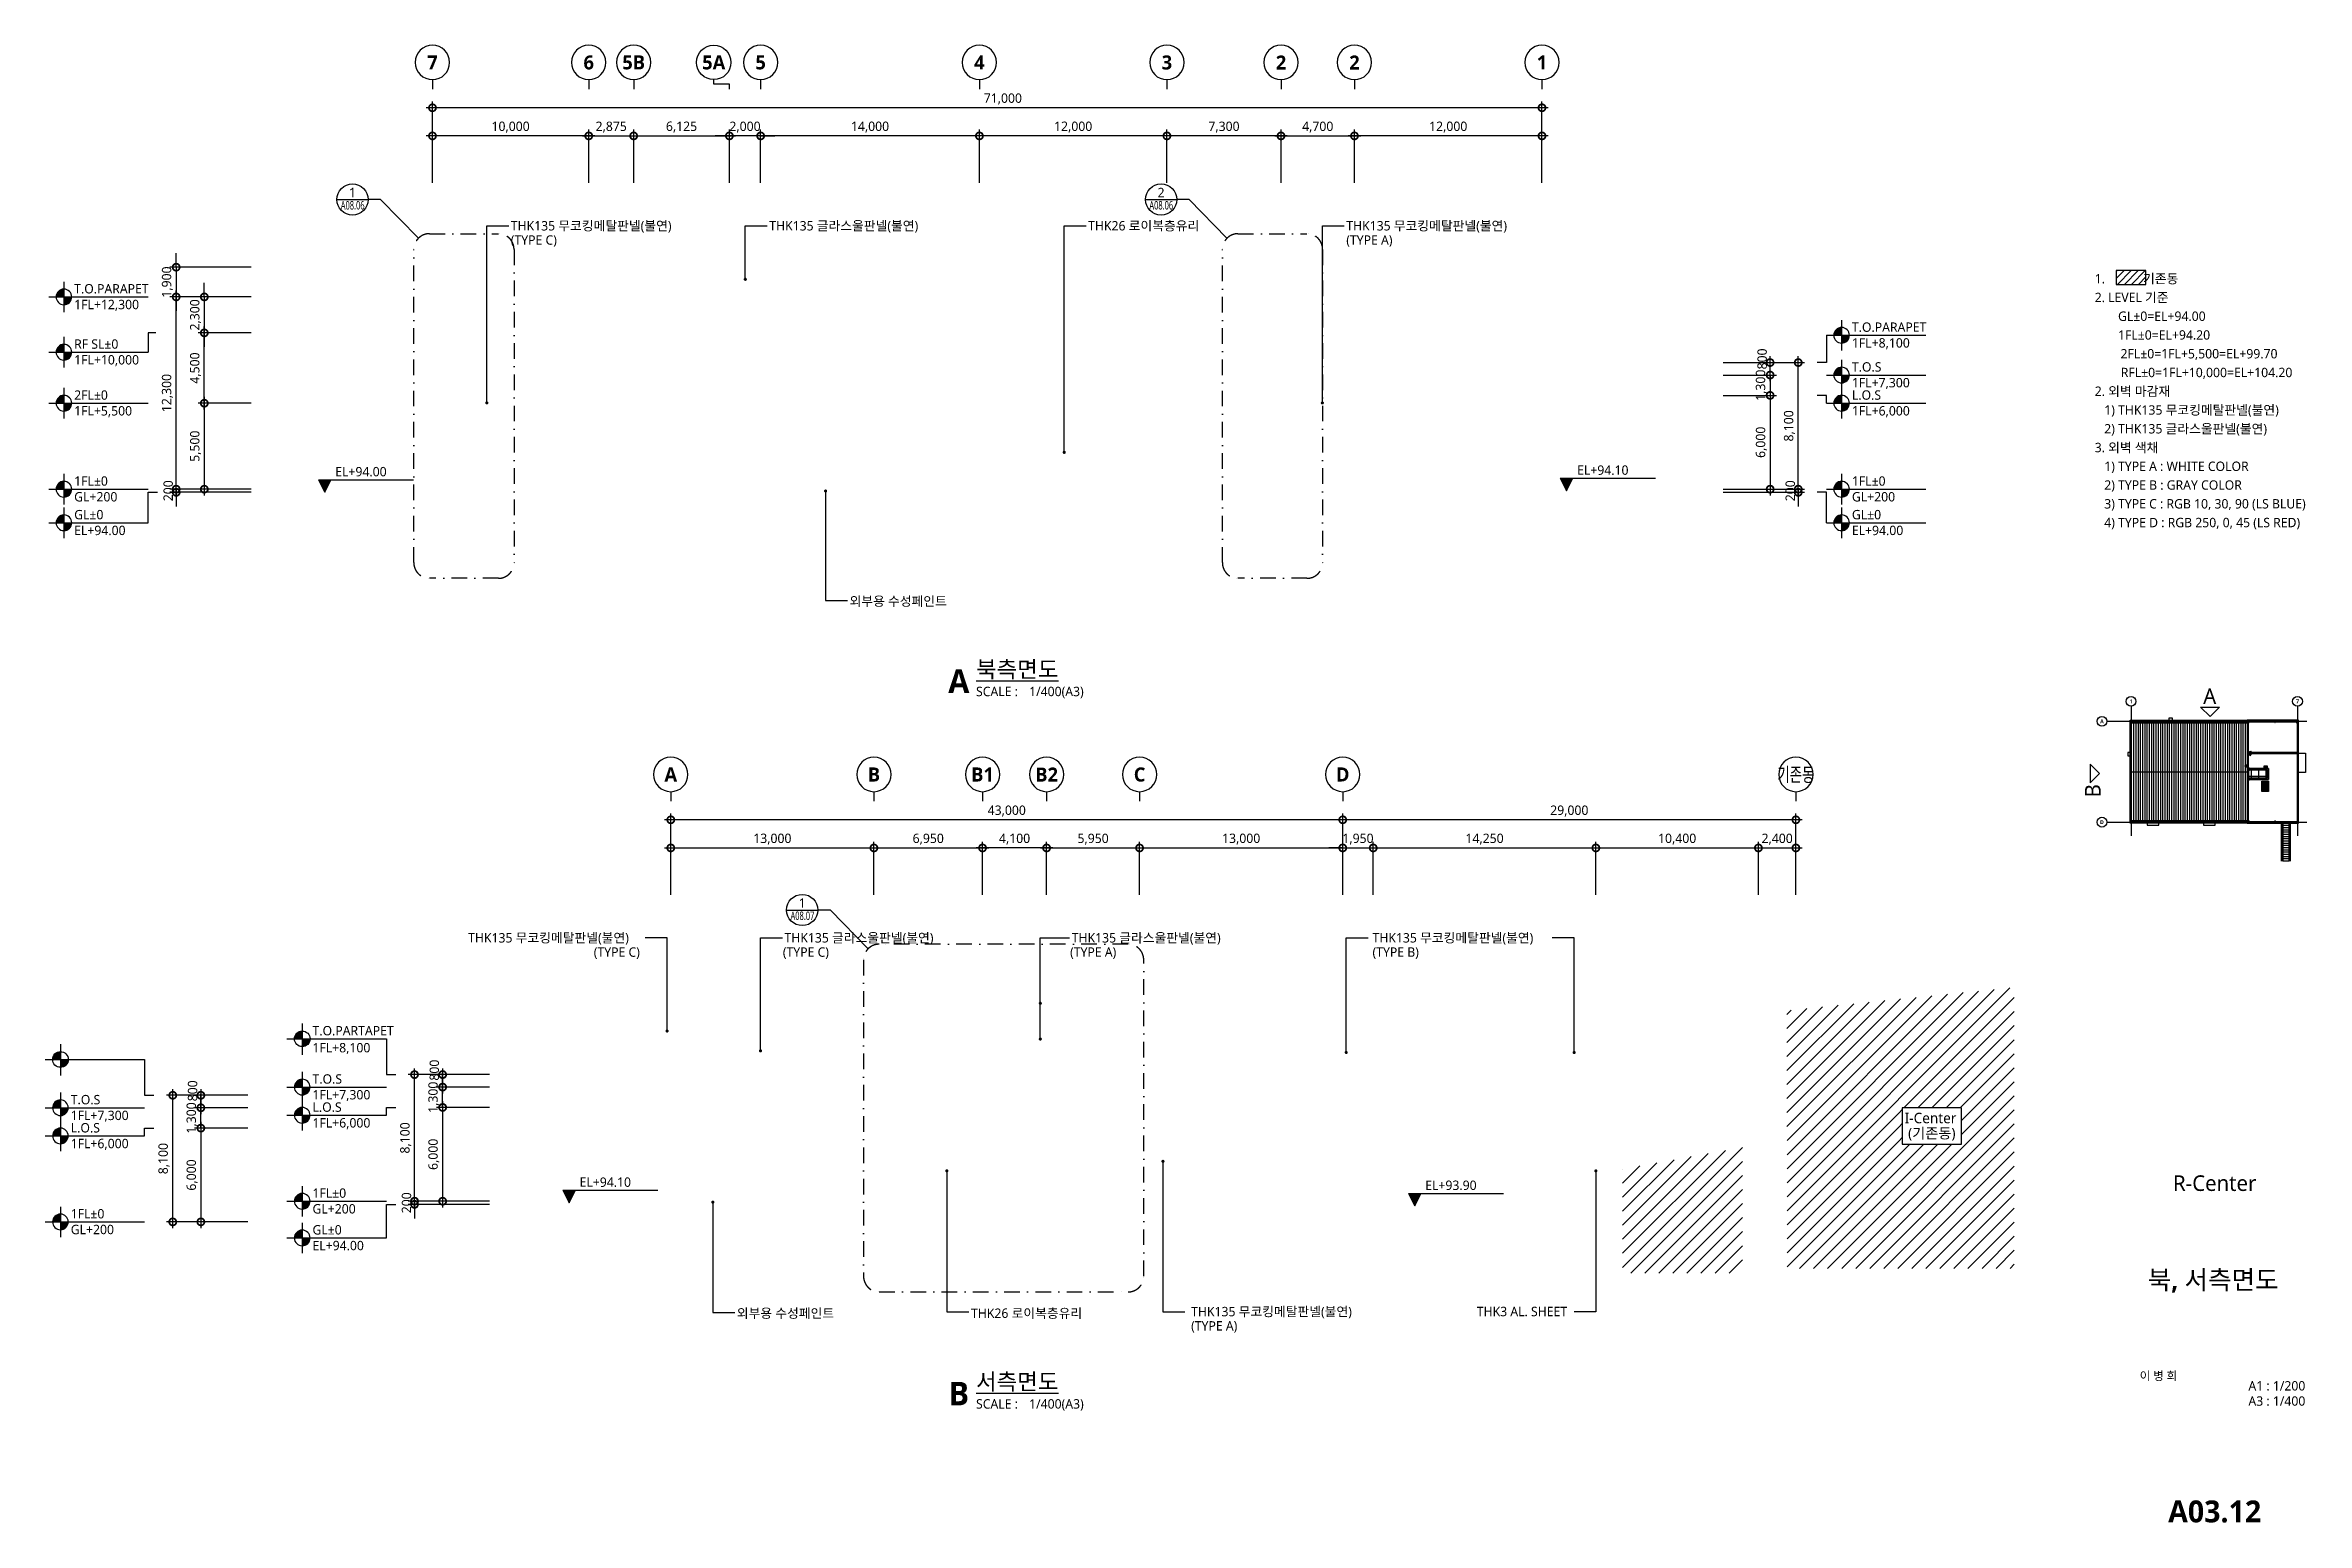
# Model space of a CAD drawing. Header units: millimetres. Extents: x 13413 to 329391, y 5875 to 100395.
# Drawn here: x 184669 to 329391, y 5875 to 100395 of the extents above; entities that cross this region are included whole.
import ezdxf
from ezdxf.enums import TextEntityAlignment as Align
from ezdxf.xclip import XClip

# ---------------------------------------------------------------- set-up
doc = ezdxf.new("R2010")
doc.units = ezdxf.units.MM
doc.header["$LTSCALE"] = 200
doc.header["$XCLIPFRAME"] = 0
for name, pattern in [('CEN-GAUN', [32.2, 30, -1, 0.2, -1]), ('DASHDOT-GAUN', [10, 5, -2.5, 0, -2.5]), ('HIDD', [1.05, 0.6, -0.45]), ('XR01-B21-EA-1-P$0$HID', [2.3, 1.5, -0.8])]:
    doc.linetypes.add(name, pattern=pattern)
doc.layers.get('DEFPOINTS').update_dxf_attribs({"color": 137})
for name, color, linetype in [('3TXT', 3, 'Continuous'), ('CAGE_LADDER', 8, 'Continuous'), ('DIM', 7, 'Continuous'), ('ELE-3', 3, 'Continuous'), ('ELE-4', 4, 'Continuous'), ('ELE-5', 5, 'Continuous'), ('ELE-6', 6, 'Continuous'), ('ELE-7', 7, 'Continuous'), ('ELE-8', 8, 'Continuous'), ('ELE-9', 9, 'Continuous'), ('HAT', 8, 'Continuous'), ('R.D', 6, 'Continuous'), ('SYM', 6, 'Continuous'), ('SYM-BUB', 3, 'Continuous'), ('SYM-LEAD', 6, 'Continuous'), ('SYM-LEVEL', 7, 'Continuous'), ('TEXT', 3, 'Continuous'), ('XR-ELEV$0$TEXT', 3, 'Continuous'), ('XR-SHEET$0$TITLE', 7, 'Continuous'), ('XR-SHEET$1$SHT', 5, 'Continuous'), ('XR-SHEET$1$TEXT', 3, 'Continuous')]:
    doc.layers.add(name, color=color, linetype=linetype)
doc.layers.add('CEN', color=1, linetype='CEN-GAUN', plot=False)
doc.styles.add('$0$스타일1', font='malgun.ttf')
doc.styles.add('XR-ELEV$0$스타일1', font='malgun.ttf')
doc.styles.add('XR-SHEET$0$굴림체(옥산)', font='malgun.ttf')
doc.styles.add('맑은고딕B', font='malgunbd.ttf')
doc.styles.add('스타일1', font='malgun.ttf')
doc.dimstyles.new('CJA', dxfattribs={"dimscale": 300, "dimtxt": 2.7, "dimasz": 1, "dimexe": 2, "dimexo": 3, "dimgap": 1, "dimtad": 1, "dimdec": 0, "dimzin": 1, "dimdsep": 46, "dimlunit": 6, "dimtxsty": '$0$스타일1', "dimblk": 'CJDOT', "dimcen": 0.09, "dimdle": 1, "dimclrd": 256, "dimclre": 256, "dimclrt": 3, "dimadec": 0, "dimazin": 0, "dimtfac": 1, "dimtdec": 0, "dimtix": 1, "dimtmove": 2, "dimatfit": 3, "dimldrblk": 'CJDOT', "dimfxl": 1, "dimtolj": 1, "dimtzin": 1, "dimarcsym": 0})
doc.dimstyles.new('DIM-QD 1', dxfattribs={"dimtxt": 3, "dimasz": 1.5, "dimexe": 1, "dimexo": 0, "dimgap": 1, "dimtad": 1, "dimdec": 3, "dimdsep": 46, "dimlunit": 6, "dimtxsty": '$0$스타일1', "dimblk1": 'ARCHTICK', "dimblk2": 'ARCHTICK', "dimsah": 1, "dimcen": 0, "dimclrd": 256, "dimclre": 256, "dimclrt": 3, "dimazin": 2, "dimtfac": 1, "dimtdec": 3, "dimtix": 1, "dimtmove": 2, "dimatfit": 3, "dimldrblk": 'ARCHTICK', "dimfxl": 1, "dimtolj": 1, "dimtzin": 0, "dimarcsym": 0})

msp = doc.modelspace()

# ---------------------------------------------------------------- texts
at = {"layer": '3TXT', "style": '스타일1'}
for s, p in [('   GL±0=EL+94.00', (319812.4, 83061.1)), ('   1FL±0=EL+94.20', (319957.5, 81861.1)), ('   2FL±0=1FL+5,500=EL+99.70', (322191.6, 80661.1)), ('   RFL±0=1FL+10,000=EL+104.20', (322676.1, 79461.1))]:
    msp.add_text(s, height=600, dxfattribs=at).set_placement(p, align=Align.MIDDLE_CENTER)
at = {"layer": 'SYM', "style": '스타일1'}
msp.add_text('A', height=1000, dxfattribs=at).set_placement((323181.1, 58757.3), align=Align.MIDDLE_CENTER)
msp.add_text('B', height=1000, rotation=90, dxfattribs=at).set_placement((315698.3, 52701.6), align=Align.MIDDLE_CENTER)
at = {"layer": 'SYM-BUB', "color": 3, "style": '맑은고딕B'}
msp.add_attdef('5A', text='X', height=900, dxfattribs=at).set_placement((227450, 99294.9), align=Align.MIDDLE)
at = {"layer": 'SYM-LEVEL', "color": 3, "style": '스타일1'}
for tag, p, s in [('T.O.PARTAPET', (201771.2, 37052.9), '1층 바닥마감'), ('1FL+8,100', (201771.2, 35966.2), 'EL +100')]:
    msp.add_attdef(tag, p, s, height=600, dxfattribs=at)
at = {"layer": 'TEXT', "color": 3, "style": '스타일1'}
for s, p in [('1.            기존동', (315820.7, 85161.1)), ('2. LEVEL 기준', (315820.7, 83961.1)), ('2. 외벽 마감재', (315820.7, 77961.1)), ('1) THK135 무코킹메탈판넬(불연)', (316430.7, 76761.1)), ('2) THK135 글라스울판넬(불연)', (316430.7, 75561.1)), ('3. 외벽 색채', (315820.7, 74361.1)), ('2) TYPE B : GRAY COLOR', (316430.7, 71961.1)), ('1) TYPE A : WHITE COLOR', (316430.7, 73161.1)), ('3) TYPE C : RGB 10, 30, 90 (LS BLUE)', (316430.7, 70761.1)), ('4) TYPE D : RGB 250, 0, 45 (LS RED)', (316430.7, 69561.1))]:
    msp.add_text(s, height=600, dxfattribs=at).set_placement(p)
at = {"layer": 'TEXT', "style": '스타일1'}
msp.add_text('R-Center', height=1000, dxfattribs=at).set_placement((323500, 27600), align=Align.MIDDLE_CENTER)
at = {"layer": 'XR-ELEV$0$TEXT', "color": 3, "style": 'XR-ELEV$0$스타일1'}
for s, p in [('THK135 무코킹메탈판넬(불연)', (214460.4, 88546.8, 1)), ('THK135 글라스울판넬(불연)', (231000.9, 88546.8, 1)), ('THK26 로이복층유리', (251407.8, 88546.8, 1)), ('THK135 무코킹메탈판넬(불연)', (267927.5, 88546.8, 1)), ('(TYPE C)', (214460.4, 87633.9, 1)), ('(TYPE A)', (267927.5, 87633.9, 1)), ('외부용 수성페인트', (236140.6, 64531.6)), ('THK135 무코킹메탈판넬(불연)', (211731.5, 42995.5, 1)), ('THK135 글라스울판넬(불연)', (231976, 42995.5, 1)), ('THK135 글라스울판넬(불연)', (250356.7, 42995.5, 1)), ('THK135 무코킹메탈판넬(불연)', (269607, 42995.5, 1)), ('(TYPE C)', (219772.4, 42082.6, 1)), ('(TYPE C)', (231871.9, 42082.6, 1)), ('(TYPE A)', (250252.6, 42082.6, 1)), ('(TYPE B)', (269607, 42082.6, 1)), ('외부용 수성페인트', (228926.3, 18980.3)), ('THK26 로이복층유리', (243914.4, 18980.3)), ('THK135 무코킹메탈판넬(불연)', (257998.7, 19084.2, 1)), ('THK3 AL. SHEET', (276278, 19088.9)), ('(TYPE A)', (257998.7, 18171.4, 1))]:
    msp.add_text(s, height=600, dxfattribs=at).set_placement(p)

# ---------------------------------------------------------------- blocks, each defined once
blk = doc.blocks.new('XR-SHEET$0$TITLE')
at = {"layer": 'XR-SHEET$0$TITLE', "true_color": 0x000000, "style": 'XR-SHEET$0$굴림체(옥산)'}
for tag, height, p in [('동명칭', 6, (776.77, -457.26)), ('SCALE-A1', 3, (797.5, -522)), ('SCALE-A3', 3, (797.5, -527)), ('DATA', 3, (797.5, -540))]:
    blk.add_attdef(tag, text='', height=height, dxfattribs=at).set_placement(p, align=Align.MIDDLE)
for tag, height, p in [('TITLE1', 6, (776.5, -479.4)), ('TITLE4', 6, (776.5, -484.39)), ('TITLE2', 6, (776.5, -489)), ('TITLE5', 6, (776.5, -493.99)), ('TITLE3', 6, (776.5, -498.7)), ('NAME-1', 3, (760.16, -517.5)), ('NAME-2', 3, (760.16, -526.5)), ('A0.00', 7, (776.5, -561))]:
    blk.add_attdef(tag, text='', height=height, dxfattribs=at).set_placement(p, align=Align.MIDDLE_CENTER)
blk = doc.blocks.new('_DotSmall')
at = {"color": 0, "linetype": 'ByBlock', "const_width": 0.5}
blk.add_lwpolyline([(-0.0625, 0, 1), (0.0625, 0, 1)], format="xyb", close=True, dxfattribs=at)
blk = doc.blocks.new('*D18')
at = {"layer": 'DEFPOINTS', "color": 0, "transparency": 16777216}
for p in [(224700, 50844), (224700, 45444), (267700, 45444)]:
    blk.add_point(p, dxfattribs=at)
at = {"layer": 'DIM', "color": 7, "lineweight": -2, "transparency": 16777216}
for p, q in [((268100, 50844), (224300, 50844)), ((224700, 46044), (224700, 51244)), ((267700, 46044), (267700, 51244))]:
    blk.add_line(p, q, dxfattribs=at)
at = {"layer": 'DIM', "color": 7, "lineweight": -2, "transparency": 16777216, "xscale": 900, "yscale": 900, "zscale": 900, "rotation": 180}
blk.add_blockref('_DotSmall', (224700, 50844), dxfattribs=at)
at = {"layer": 'DIM', "color": 7, "lineweight": -2, "transparency": 16777216, "xscale": 900, "yscale": 900, "zscale": 900}
blk.add_blockref('_DotSmall', (267700, 50844), dxfattribs=at)
at = {"layer": 'DIM', "color": 3, "transparency": 16777216, "insert": (246200, 51404), "char_height": 600, "attachment_point": 5, "style": '$0$스타일1'}
blk.add_mtext('\\A1;43,000', dxfattribs=at)
blk = doc.blocks.new('CJDOT')
blk.add_line((-2, 0), (2, 0))
at = {"const_width": 0.5}
blk.add_lwpolyline([(-0.25, 0, 1), (0.25, 0, 1)], format="xyb", close=True, dxfattribs=at)
blk = doc.blocks.new('*D19')
at = {"layer": 'DEFPOINTS', "color": 0, "transparency": 16777216}
for p in [(237700, 49044), (224700, 45444), (237700, 45444)]:
    blk.add_point(p, dxfattribs=at)
at = {"layer": 'DIM', "color": 7, "lineweight": -2, "transparency": 16777216}
for p, q in [((224700, 46044), (224700, 49444)), ((237700, 46044), (237700, 49444)), ((224300, 49044), (238100, 49044))]:
    blk.add_line(p, q, dxfattribs=at)
at = {"layer": 'DIM', "color": 7, "lineweight": -2, "transparency": 16777216, "xscale": 900, "yscale": 900, "zscale": 900, "rotation": 180}
blk.add_blockref('_DotSmall', (224700, 49044), dxfattribs=at)
at = {"layer": 'DIM', "color": 7, "lineweight": -2, "transparency": 16777216, "xscale": 900, "yscale": 900, "zscale": 900}
blk.add_blockref('_DotSmall', (237700, 49044), dxfattribs=at)
at = {"layer": 'DIM', "color": 3, "transparency": 16777216, "insert": (231200, 49606), "char_height": 600, "attachment_point": 5, "style": '$0$스타일1'}
blk.add_mtext('\\A1;13,000', dxfattribs=at)
blk = doc.blocks.new('*D20')
at = {"layer": 'DEFPOINTS', "color": 0, "transparency": 16777216}
for p in [(244650, 49044), (237700, 45444), (244650, 45444)]:
    blk.add_point(p, dxfattribs=at)
at = {"layer": 'DIM', "color": 7, "lineweight": -2, "transparency": 16777216}
for p, q in [((237700, 46044), (237700, 49444)), ((244650, 46044), (244650, 49444)), ((237300, 49044), (245050, 49044))]:
    blk.add_line(p, q, dxfattribs=at)
at = {"layer": 'DIM', "color": 7, "lineweight": -2, "transparency": 16777216, "xscale": 900, "yscale": 900, "zscale": 900, "rotation": 180}
blk.add_blockref('_DotSmall', (237700, 49044), dxfattribs=at)
at = {"layer": 'DIM', "color": 7, "lineweight": -2, "transparency": 16777216, "xscale": 900, "yscale": 900, "zscale": 900}
blk.add_blockref('_DotSmall', (244650, 49044), dxfattribs=at)
at = {"layer": 'DIM', "color": 3, "transparency": 16777216, "insert": (241175, 49604), "char_height": 600, "attachment_point": 5, "style": '$0$스타일1'}
blk.add_mtext('\\A1;6,950', dxfattribs=at)
blk = doc.blocks.new('*D21')
at = {"layer": 'DEFPOINTS', "color": 0, "transparency": 16777216}
for p in [(267700, 49044), (254700, 45444), (267700, 45444)]:
    blk.add_point(p, dxfattribs=at)
at = {"layer": 'DIM', "color": 7, "lineweight": -2, "transparency": 16777216}
for p, q in [((254700, 46044), (254700, 49444)), ((267700, 46044), (267700, 49444)), ((254300, 49044), (268100, 49044))]:
    blk.add_line(p, q, dxfattribs=at)
at = {"layer": 'DIM', "color": 7, "lineweight": -2, "transparency": 16777216, "xscale": 900, "yscale": 900, "zscale": 900, "rotation": 180}
blk.add_blockref('_DotSmall', (254700, 49044), dxfattribs=at)
at = {"layer": 'DIM', "color": 7, "lineweight": -2, "transparency": 16777216, "xscale": 900, "yscale": 900, "zscale": 900}
blk.add_blockref('_DotSmall', (267700, 49044), dxfattribs=at)
at = {"layer": 'DIM', "color": 3, "transparency": 16777216, "insert": (261200, 49606), "char_height": 600, "attachment_point": 5, "style": '$0$스타일1'}
blk.add_mtext('\\A1;13,000', dxfattribs=at)
blk = doc.blocks.new('NEW_BUB')
at = {"layer": 'SYM-BUB', "color": 6}
blk.add_line((0, 3), (0, 0), dxfattribs=at)
blk.add_circle((0, 8.5), 5.5, dxfattribs=at)
at = {"layer": 'SYM-BUB', "color": 3, "style": '맑은고딕B'}
blk.add_attdef('X', text='', height=4.5, dxfattribs=at).set_placement((0, 8.5), align=Align.MIDDLE)
blk = doc.blocks.new('*D31')
at = {"layer": 'DEFPOINTS', "color": 0, "transparency": 16777216}
for p in [(209450, 96395), (209450, 90995), (280450, 90995)]:
    blk.add_point(p, dxfattribs=at)
at = {"layer": 'DIM', "color": 7, "lineweight": -2, "transparency": 16777216}
for p, q in [((280850, 96395), (209050, 96395)), ((209450, 91595), (209450, 96795)), ((280450, 91595), (280450, 96795))]:
    blk.add_line(p, q, dxfattribs=at)
at = {"layer": 'DIM', "color": 7, "lineweight": -2, "transparency": 16777216, "xscale": 900, "yscale": 900, "zscale": 900, "rotation": 180}
blk.add_blockref('_DotSmall', (209450, 96395), dxfattribs=at)
at = {"layer": 'DIM', "color": 7, "lineweight": -2, "transparency": 16777216, "xscale": 900, "yscale": 900, "zscale": 900}
blk.add_blockref('_DotSmall', (280450, 96395), dxfattribs=at)
at = {"layer": 'DIM', "color": 3, "transparency": 16777216, "insert": (245950, 96957), "char_height": 600, "attachment_point": 5, "style": '스타일1'}
blk.add_mtext('\\A1;71,000', dxfattribs=at)
blk = doc.blocks.new('*D32')
at = {"layer": 'DEFPOINTS', "color": 0, "transparency": 16777216}
for p in [(268450, 94595), (268450, 90995), (280450, 90995)]:
    blk.add_point(p, dxfattribs=at)
at = {"layer": 'DIM', "color": 7, "lineweight": -2, "transparency": 16777216}
for p, q in [((280850, 94595), (268050, 94595)), ((268450, 91595), (268450, 94995)), ((280450, 91595), (280450, 94995))]:
    blk.add_line(p, q, dxfattribs=at)
at = {"layer": 'DIM', "color": 7, "lineweight": -2, "transparency": 16777216, "xscale": 900, "yscale": 900, "zscale": 900, "rotation": 180}
blk.add_blockref('_DotSmall', (268450, 94595), dxfattribs=at)
at = {"layer": 'DIM', "color": 7, "lineweight": -2, "transparency": 16777216, "xscale": 900, "yscale": 900, "zscale": 900}
blk.add_blockref('_DotSmall', (280450, 94595), dxfattribs=at)
at = {"layer": 'DIM', "color": 3, "transparency": 16777216, "insert": (274450, 95157), "char_height": 600, "attachment_point": 5, "style": '스타일1'}
blk.add_mtext('\\A1;12,000', dxfattribs=at)
blk = doc.blocks.new('*D33')
at = {"layer": 'DEFPOINTS', "color": 0, "transparency": 16777216}
for p in [(256450, 94595), (256450, 90995), (263750, 90995)]:
    blk.add_point(p, dxfattribs=at)
at = {"layer": 'DIM', "color": 7, "lineweight": -2, "transparency": 16777216}
for p, q in [((264150, 94595), (256050, 94595)), ((256450, 91595), (256450, 94995)), ((263750, 91595), (263750, 94995))]:
    blk.add_line(p, q, dxfattribs=at)
at = {"layer": 'DIM', "color": 7, "lineweight": -2, "transparency": 16777216, "xscale": 900, "yscale": 900, "zscale": 900, "rotation": 180}
blk.add_blockref('_DotSmall', (256450, 94595), dxfattribs=at)
at = {"layer": 'DIM', "color": 7, "lineweight": -2, "transparency": 16777216, "xscale": 900, "yscale": 900, "zscale": 900}
blk.add_blockref('_DotSmall', (263750, 94595), dxfattribs=at)
at = {"layer": 'DIM', "color": 3, "transparency": 16777216, "insert": (260100, 95155), "char_height": 600, "attachment_point": 5, "style": '스타일1'}
blk.add_mtext('\\A1;7,300', dxfattribs=at)
blk = doc.blocks.new('*D34')
at = {"layer": 'DEFPOINTS', "color": 0, "transparency": 16777216}
for p in [(244450, 94595), (244450, 90995), (256450, 90995)]:
    blk.add_point(p, dxfattribs=at)
at = {"layer": 'DIM', "color": 7, "lineweight": -2, "transparency": 16777216}
for p, q in [((256850, 94595), (244050, 94595)), ((244450, 91595), (244450, 94995)), ((256450, 91595), (256450, 94995))]:
    blk.add_line(p, q, dxfattribs=at)
at = {"layer": 'DIM', "color": 7, "lineweight": -2, "transparency": 16777216, "xscale": 900, "yscale": 900, "zscale": 900, "rotation": 180}
blk.add_blockref('_DotSmall', (244450, 94595), dxfattribs=at)
at = {"layer": 'DIM', "color": 7, "lineweight": -2, "transparency": 16777216, "xscale": 900, "yscale": 900, "zscale": 900}
blk.add_blockref('_DotSmall', (256450, 94595), dxfattribs=at)
at = {"layer": 'DIM', "color": 3, "transparency": 16777216, "insert": (250450, 95157), "char_height": 600, "attachment_point": 5, "style": '스타일1'}
blk.add_mtext('\\A1;12,000', dxfattribs=at)
blk = doc.blocks.new('*D35')
at = {"layer": 'DEFPOINTS', "color": 0, "transparency": 16777216}
for p in [(209450, 94595), (209450, 90995), (219450, 90995)]:
    blk.add_point(p, dxfattribs=at)
at = {"layer": 'DIM', "color": 7, "lineweight": -2, "transparency": 16777216}
for p, q in [((219850, 94595), (209050, 94595)), ((209450, 91595), (209450, 94995)), ((219450, 91595), (219450, 94995))]:
    blk.add_line(p, q, dxfattribs=at)
at = {"layer": 'DIM', "color": 7, "lineweight": -2, "transparency": 16777216, "xscale": 900, "yscale": 900, "zscale": 900, "rotation": 180}
blk.add_blockref('_DotSmall', (209450, 94595), dxfattribs=at)
at = {"layer": 'DIM', "color": 7, "lineweight": -2, "transparency": 16777216, "xscale": 900, "yscale": 900, "zscale": 900}
blk.add_blockref('_DotSmall', (219450, 94595), dxfattribs=at)
at = {"layer": 'DIM', "color": 3, "transparency": 16777216, "insert": (214450, 95157), "char_height": 600, "attachment_point": 5, "style": '스타일1'}
blk.add_mtext('\\A1;10,000', dxfattribs=at)
blk = doc.blocks.new('*D36')
at = {"layer": 'DEFPOINTS', "color": 0, "transparency": 16777216}
for p in [(230450, 94595), (230450, 90995), (244450, 90995)]:
    blk.add_point(p, dxfattribs=at)
at = {"layer": 'DIM', "color": 7, "lineweight": -2, "transparency": 16777216}
for p, q in [((244850, 94595), (230050, 94595)), ((230450, 91595), (230450, 94995)), ((244450, 91595), (244450, 94995))]:
    blk.add_line(p, q, dxfattribs=at)
at = {"layer": 'DIM', "color": 7, "lineweight": -2, "transparency": 16777216, "xscale": 900, "yscale": 900, "zscale": 900, "rotation": 180}
blk.add_blockref('_DotSmall', (230450, 94595), dxfattribs=at)
at = {"layer": 'DIM', "color": 7, "lineweight": -2, "transparency": 16777216, "xscale": 900, "yscale": 900, "zscale": 900}
blk.add_blockref('_DotSmall', (244450, 94595), dxfattribs=at)
at = {"layer": 'DIM', "color": 3, "transparency": 16777216, "insert": (237450, 95157), "char_height": 600, "attachment_point": 5, "style": '스타일1'}
blk.add_mtext('\\A1;14,000', dxfattribs=at)
blk = doc.blocks.new('LEVEL1')
at = {"layer": 'SYM-LEVEL'}
h = blk.add_hatch(color=6, dxfattribs=at)
edge = h.paths.add_edge_path()
edge.add_ellipse((4.87, 0), major_axis=(1.77, 1.77), ratio=1, start_angle=405, end_angle=495)
edge.add_line((2.37, 0), (4.87, 0))
edge.add_line((4.87, 0), (4.87, 2.5))
edge = h.paths.add_edge_path()
edge.add_ellipse((4.87, 0), major_axis=(1.77, 1.77), ratio=1, start_angle=225, end_angle=315)
edge.add_line((7.37, 0), (4.87, 0))
edge.add_line((4.87, 0), (4.87, -2.5))
at = {"layer": 'SYM-LEVEL', "color": 6}
for p, q in [((0, 0), (9.74, 0)), ((4.87, 4.87), (4.87, -4.87)), ((9.07, 0), (31.8, 0))]:
    blk.add_line(p, q, dxfattribs=at)
blk.add_ellipse((4.87, 0), major_axis=(1.77, 1.77), ratio=1, start_param=5.497787, end_param=11.780972, dxfattribs=at)
at = {"layer": 'SYM-LEVEL', "color": 3, "style": '스타일1'}
for tag, p in [('1층-바닥마감', (8.16, 1.11)), ('EL-+100', (8.16, -3.93))]:
    blk.add_attdef(tag, p, '', height=3, dxfattribs=at)
blk = doc.blocks.new('*D40')
at = {"layer": 'DEFPOINTS', "color": 0, "transparency": 16777216}
for p in [(193050, 84295), (198450, 84295), (198450, 71995)]:
    blk.add_point(p, dxfattribs=at)
at = {"layer": 'DIM', "color": 7, "lineweight": -2, "transparency": 16777216}
for p, q in [((197850, 84295), (192650, 84295)), ((193050, 71595), (193050, 84695)), ((197850, 71995), (192650, 71995))]:
    blk.add_line(p, q, dxfattribs=at)
at = {"layer": 'DIM', "color": 7, "lineweight": -2, "transparency": 16777216, "xscale": 900, "yscale": 900, "zscale": 900}
for p, rotation in [((193050, 84295), 90), ((193050, 71995), 270)]:
    blk.add_blockref('_DotSmall', p, dxfattribs=dict(at, rotation=rotation))
at = {"layer": 'DIM', "color": 3, "transparency": 16777216, "insert": (192488, 78145), "char_height": 600, "attachment_point": 5, "rotation": 90, "style": '$0$스타일1'}
blk.add_mtext('\\A1;12,300', dxfattribs=at)
blk = doc.blocks.new('*D41')
at = {"layer": 'DEFPOINTS', "color": 0, "transparency": 16777216}
for p in [(198450, 77495), (194850, 71995), (198450, 71995)]:
    blk.add_point(p, dxfattribs=at)
at = {"layer": 'DIM', "color": 7, "lineweight": -2, "transparency": 16777216}
for p, q in [((197850, 77495), (194450, 77495)), ((194850, 77895), (194850, 71595)), ((197850, 71995), (194450, 71995))]:
    blk.add_line(p, q, dxfattribs=at)
at = {"layer": 'DIM', "color": 7, "lineweight": -2, "transparency": 16777216, "xscale": 900, "yscale": 900, "zscale": 900}
for p, rotation in [((194850, 77495), 90), ((194850, 71995), 270)]:
    blk.add_blockref('_DotSmall', p, dxfattribs=dict(at, rotation=rotation))
at = {"layer": 'DIM', "color": 3, "transparency": 16777216, "insert": (194290, 74745), "char_height": 600, "attachment_point": 5, "rotation": 90, "style": '$0$스타일1'}
blk.add_mtext('\\A1;5,500', dxfattribs=at)
blk = doc.blocks.new('*D37')
at = {"layer": 'DEFPOINTS', "color": 0, "transparency": 16777216}
for p in [(194850, 81995), (198450, 81995), (198450, 77495)]:
    blk.add_point(p, dxfattribs=at)
at = {"layer": 'DIM', "color": 7, "lineweight": -2, "transparency": 16777216}
for p, q in [((197850, 81995), (194450, 81995)), ((194850, 77095), (194850, 82395)), ((197850, 77495), (194450, 77495))]:
    blk.add_line(p, q, dxfattribs=at)
at = {"layer": 'DIM', "color": 7, "lineweight": -2, "transparency": 16777216, "xscale": 900, "yscale": 900, "zscale": 900}
for p, rotation in [((194850, 81995), 90), ((194850, 77495), 270)]:
    blk.add_blockref('_DotSmall', p, dxfattribs=dict(at, rotation=rotation))
at = {"layer": 'DIM', "color": 3, "transparency": 16777216, "insert": (194290, 79745), "char_height": 600, "attachment_point": 5, "rotation": 90, "style": '$0$스타일1'}
blk.add_mtext('\\A1;4,500', dxfattribs=at)
blk = doc.blocks.new('*D38')
at = {"layer": 'DEFPOINTS', "color": 0, "transparency": 16777216}
for p in [(193050, 71795), (198450, 71995), (198450, 71795)]:
    blk.add_point(p, dxfattribs=at)
at = {"layer": 'DIM', "color": 7, "lineweight": -2, "transparency": 16777216}
for p, q in [((193050, 71995), (193050, 72895)), ((197850, 71995), (192650, 71995)), ((197850, 71795), (192650, 71795)), ((193050, 71995), (193050, 71795)), ((193050, 71795), (193050, 70895))]:
    blk.add_line(p, q, dxfattribs=at)
at = {"layer": 'DIM', "color": 7, "lineweight": -2, "transparency": 16777216, "xscale": 900, "yscale": 900, "zscale": 900}
for p, rotation in [((193050, 71995), 270), ((193050, 71795), 90)]:
    blk.add_blockref('_DotSmall', p, dxfattribs=dict(at, rotation=rotation))
at = {"layer": 'DIM', "color": 3, "transparency": 16777216, "insert": (192540, 71895), "char_height": 600, "attachment_point": 5, "rotation": 90, "style": '$0$스타일1'}
blk.add_mtext('\\A1;200', dxfattribs=at)
blk = doc.blocks.new('*D39')
at = {"layer": 'DEFPOINTS', "color": 0, "transparency": 16777216}
for p in [(198450, 84295), (194850, 81995), (198450, 81995)]:
    blk.add_point(p, dxfattribs=at)
at = {"layer": 'DIM', "color": 7, "lineweight": -2, "transparency": 16777216}
for p, q in [((197850, 84295), (194450, 84295)), ((194850, 84295), (194850, 85195)), ((194850, 84295), (194850, 81995)), ((197850, 81995), (194450, 81995)), ((194850, 81995), (194850, 81095))]:
    blk.add_line(p, q, dxfattribs=at)
at = {"layer": 'DIM', "color": 7, "lineweight": -2, "transparency": 16777216, "xscale": 900, "yscale": 900, "zscale": 900}
for p, rotation in [((194850, 84295), 270), ((194850, 81995), 90)]:
    blk.add_blockref('_DotSmall', p, dxfattribs=dict(at, rotation=rotation))
at = {"layer": 'DIM', "color": 3, "transparency": 16777216, "insert": (194290, 83145), "char_height": 600, "attachment_point": 5, "rotation": 90, "style": '$0$스타일1'}
blk.add_mtext('\\A1;2,300', dxfattribs=at)
blk = doc.blocks.new('*D42')
at = {"layer": 'DEFPOINTS', "color": 0, "transparency": 16777216}
for p in [(291450, 80095), (296850, 80095), (291450, 71995)]:
    blk.add_point(p, dxfattribs=at)
at = {"layer": 'DIM', "color": 7, "lineweight": -2, "transparency": 16777216}
for p, q in [((292050, 80095), (297250, 80095)), ((296850, 71595), (296850, 80495)), ((292050, 71995), (297250, 71995))]:
    blk.add_line(p, q, dxfattribs=at)
at = {"layer": 'DIM', "color": 7, "lineweight": -2, "transparency": 16777216, "xscale": 900, "yscale": 900, "zscale": 900}
for p, rotation in [((296850, 80095), 90), ((296850, 71995), 270)]:
    blk.add_blockref('_DotSmall', p, dxfattribs=dict(at, rotation=rotation))
at = {"layer": 'DIM', "color": 3, "transparency": 16777216, "insert": (296288, 76045), "char_height": 600, "attachment_point": 5, "rotation": 90, "style": '$0$스타일1'}
blk.add_mtext('\\A1;8,100', dxfattribs=at)
blk = doc.blocks.new('*D43')
at = {"layer": 'DEFPOINTS', "color": 0, "transparency": 16777216}
for p in [(291450, 77995), (291450, 71995), (295050, 71995)]:
    blk.add_point(p, dxfattribs=at)
at = {"layer": 'DIM', "color": 7, "lineweight": -2, "transparency": 16777216}
for p, q in [((295050, 78395), (295050, 71595)), ((292050, 77995), (295450, 77995)), ((292050, 71995), (295450, 71995))]:
    blk.add_line(p, q, dxfattribs=at)
at = {"layer": 'DIM', "color": 7, "lineweight": -2, "transparency": 16777216, "xscale": 900, "yscale": 900, "zscale": 900}
for p, rotation in [((295050, 77995), 90), ((295050, 71995), 270)]:
    blk.add_blockref('_DotSmall', p, dxfattribs=dict(at, rotation=rotation))
at = {"layer": 'DIM', "color": 3, "transparency": 16777216, "insert": (294490, 74995), "char_height": 600, "attachment_point": 5, "rotation": 90, "style": '$0$스타일1'}
blk.add_mtext('\\A1;6,000', dxfattribs=at)
blk = doc.blocks.new('*D44')
at = {"layer": 'DEFPOINTS', "color": 0, "transparency": 16777216}
for p in [(291450, 80095), (295050, 80095), (291450, 79295)]:
    blk.add_point(p, dxfattribs=at)
at = {"layer": 'DIM', "color": 7, "lineweight": -2, "transparency": 16777216}
for p, q in [((292050, 80095), (295450, 80095)), ((295050, 78895), (295050, 80495)), ((292050, 79295), (295450, 79295))]:
    blk.add_line(p, q, dxfattribs=at)
at = {"layer": 'DIM', "color": 7, "lineweight": -2, "transparency": 16777216, "xscale": 900, "yscale": 900, "zscale": 900}
for p, rotation in [((295050, 80095), 90), ((295050, 79295), 270)]:
    blk.add_blockref('_DotSmall', p, dxfattribs=dict(at, rotation=rotation))
at = {"layer": 'DIM', "color": 3, "transparency": 16777216, "insert": (294540, 80326), "char_height": 600, "attachment_point": 5, "rotation": 90, "style": '$0$스타일1'}
blk.add_mtext('\\A1;800', dxfattribs=at)
blk = doc.blocks.new('*D45')
at = {"layer": 'DEFPOINTS', "color": 0, "transparency": 16777216}
for p in [(291450, 71995), (291450, 71795), (296850, 71795)]:
    blk.add_point(p, dxfattribs=at)
at = {"layer": 'DIM', "color": 7, "lineweight": -2, "transparency": 16777216}
for p, q in [((296850, 71995), (296850, 72895)), ((292050, 71995), (297250, 71995)), ((292050, 71795), (297250, 71795)), ((296850, 71995), (296850, 71795)), ((296850, 71795), (296850, 70895))]:
    blk.add_line(p, q, dxfattribs=at)
at = {"layer": 'DIM', "color": 7, "lineweight": -2, "transparency": 16777216, "xscale": 900, "yscale": 900, "zscale": 900}
for p, rotation in [((296850, 71995), 270), ((296850, 71795), 90)]:
    blk.add_blockref('_DotSmall', p, dxfattribs=dict(at, rotation=rotation))
at = {"layer": 'DIM', "color": 3, "transparency": 16777216, "insert": (296340, 71895), "char_height": 600, "attachment_point": 5, "rotation": 90, "style": '$0$스타일1'}
blk.add_mtext('\\A1;200', dxfattribs=at)
blk = doc.blocks.new('*D46')
at = {"layer": 'DEFPOINTS', "color": 0, "transparency": 16777216}
for p in [(208300, 26244), (213700, 26444), (213700, 26244)]:
    blk.add_point(p, dxfattribs=at)
at = {"layer": 'DIM', "color": 7, "lineweight": -2, "transparency": 16777216}
for p, q in [((213100, 26444), (207900, 26444)), ((213100, 26244), (207900, 26244)), ((208300, 26444), (208300, 27344)), ((208300, 26444), (208300, 26244)), ((208300, 26244), (208300, 25344))]:
    blk.add_line(p, q, dxfattribs=at)
at = {"layer": 'DIM', "color": 7, "lineweight": -2, "transparency": 16777216, "xscale": 900, "yscale": 900, "zscale": 900}
for p, rotation in [((208300, 26444), 270), ((208300, 26244), 90)]:
    blk.add_blockref('_DotSmall', p, dxfattribs=dict(at, rotation=rotation))
at = {"layer": 'DIM', "color": 3, "transparency": 16777216, "insert": (207790, 26344), "char_height": 600, "attachment_point": 5, "rotation": 90, "style": '$0$스타일1'}
blk.add_mtext('\\A1;200', dxfattribs=at)
blk = doc.blocks.new('LEVEL2')
at = {"layer": 'SYM-LEVEL'}
blk.add_hatch(color=6, dxfattribs=at).paths.add_polyline_path([(2, 4), (-2, 4), (0, 0)])
at = {"layer": 'SYM-LEVEL', "color": 6}
for p, q in [((-2, 4), (6.35, 4)), ((-2, 4), (0, 0)), ((0, 0), (2, 4)), ((5.68, 4), (28.41, 4))]:
    blk.add_line(p, q, dxfattribs=at)
at = {"layer": 'SYM-LEVEL', "color": 3, "style": '스타일1'}
for tag, p in [('1층-바닥마감', (3.37, 5.11)), ('EL-+100', (3.37, 0.07))]:
    blk.add_attdef(tag, p, '', height=3, dxfattribs=at)
blk = doc.blocks.new('CAGE_RADDER')
at = {"layer": 'CAGE_LADDER'}
h = blk.add_hatch(dxfattribs=at)
h.set_pattern_fill('GRATE', color=256, scale=100, angle=90, style=0)
h.set_pattern_definition([(90, (814.94, 130.295), (-79.375, -2e-14), []), (180, (814.94, 130.3), (5e-14, -317.5), [])])
h.paths.add_polyline_path([(0, -382), (0, 326), (500, 326), (500, -382)])
for p, q in [((-801, 258), (-802, 263)), ((-761, 270), (-763, 276)), ((-118, 278), (-693, 278)), ((-118, 272), (-693, 272)), ((-526, 278), (-526, 283)), ((-526, 283), (-485, 283)), ((-485, 283), (-485, 278)), ((-157, 272), (-157, -322)), ((-141, 272), (-141, -322)), ((-118, 278), (-118, 272)), ((610, 326), (-97, 326)), ((-97, 326), (-97, 272)), ((610, 272), (-97, 272)), ((0, 214), (0, 268)), ((0, 268), (0, 214)), ((610, 326), (610, 272)), ((-995, -5), (-1001, -5)), ((-995, -46), (-1001, -46)), ((-801, -308), (-802, -314)), ((-761, -321), (-763, -326)), ((-118, -322), (-693, -322)), ((-688, -328), (-693, -328)), ((-626, -328), (-688, -328)), ((-626, -328), (-118, -328)), ((-526, -334), (-526, -328)), ((-485, -334), (-526, -334)), ((-485, -328), (-485, -334)), ((-118, -328), (-118, -322)), ((610, -328), (-97, -328)), ((-97, -382), (-97, -328)), ((610, -382), (-97, -382)), ((0, -268), (0, -214)), ((0, -214), (0, -268)), ((610, -382), (610, -328))]:
    blk.add_line(p, q, dxfattribs=at)
at = {"layer": 'CAGE_LADDER', "linetype": 'XR01-B21-EA-1-P$0$HID'}
for p, q in [((610, 277), (-97, 277)), ((610, -334), (-97, -334))]:
    blk.add_line(p, q, dxfattribs=at)
at = {"layer": 'CAGE_LADDER'}
for points in [[(-97, 278), (-97, 330), (-99, 330, 0.4142136), (-102, 326), (-102, 290, -0.4142136), (-109, 283), (-198, 283, 0.4142136), (-201, 280), (-201, 278)], [(-97, -328), (-97, -380), (-99, -380, -0.4142136), (-102, -377), (-102, -340, 0.4142136), (-109, -334), (-198, -334, -0.4142136), (-201, -331), (-201, -328)]]:
    blk.add_lwpolyline(points, format="xyb", close=True, dxfattribs=at)
blk.add_lwpolyline([(500, 326), (0, 326), (0, -382), (500, -382)], close=True, dxfattribs=at)
for centre, radius, start, end in [((-693, -25), 303, 89.984191, 269.984191), ((-693, -25), 297, 89.984191, 269.984191), ((-686, -39), 324, 103.699797, 111.040763), ((-678, -25), 323, 176.324674, 183.675326), ((-686, -11), 324, 248.959237, 256.300203)]:
    blk.add_arc(centre, radius, start, end, dxfattribs=at)
blk = doc.blocks.new('%%P150RD')
at = {"layer": 'R.D', "color": 1}
for p, q in [((-175, 0), (175, 0)), ((0, 175), (0, -175))]:
    blk.add_line(p, q, dxfattribs=at)
at = {"layer": 'R.D'}
blk.add_circle((0, 0), 75, dxfattribs=at)
blk = doc.blocks.new('A$C34F20437')
at = {"layer": 'CEN'}
for points in [[(-150, 0), (150, 0)], [(0, -150), (0, 150)]]:
    blk.add_lwpolyline(points, dxfattribs=at)
at = {"layer": 'ELE-7'}
blk.add_circle((0, 0), 37.5, dxfattribs=at)
at = {"layer": 'ELE-8'}
blk.add_circle((0, 0), 87.5, dxfattribs=at)
blk = doc.blocks.new('xr-key')
at = {"layer": 'HAT'}
h = blk.add_hatch(dxfattribs=at)
h.set_pattern_fill('LINE', color=251, scale=300, angle=90)
h.set_pattern_definition([(90, (-383837.6, -452418.9), (-952.5, 6e-14), [])])
h.paths.add_polyline_path([(22700, 31500), (9400, 31500), (9400, 23000), (22700, 23000)])
h.paths.add_polyline_path([(34200, 31500), (22700, 31500), (22700, 23000), (34200, 23000)])
h.paths.add_polyline_path([(45700, 31500), (34200, 31500), (34200, 23000), (45700, 23000)])
h.paths.add_polyline_path([(58700, 31500), (45700, 31500), (45700, 23000), (58700, 23000)])
h.paths.add_polyline_path([(22700, 40000), (9400, 40000), (9400, 31500), (22700, 31500)])
h.paths.add_polyline_path([(34200, 40000), (22700, 40000), (22700, 31500), (34200, 31500)])
h.paths.add_polyline_path([(45700, 40000), (34200, 40000), (34200, 31500), (45700, 31500)])
h.paths.add_polyline_path([(58700, 40000), (45700, 40000), (45700, 31500), (58700, 31500)])
h.paths.add_polyline_path([(22700, 52350), (9400, 52350), (9400, 40000), (22700, 40000)])
h.paths.add_polyline_path([(58700, 52350), (45700, 52350), (45700, 40000), (58700, 40000)])
h.paths.add_polyline_path([(45700, 52350), (34200, 52350), (34200, 40000), (45700, 40000)])
h.paths.add_polyline_path([(34200, 52350), (22700, 52350), (22700, 40000), (34200, 40000)])
h.paths.add_polyline_path([(22700, 10650), (34200, 10650), (34200, 23000), (22700, 23000)])
h.paths.add_polyline_path([(9400, 10650), (22700, 10650), (22700, 23000), (9400, 23000)])
h.paths.add_polyline_path([(45700, 10650), (58700, 10650), (58700, 23000), (45700, 23000)])
h.paths.add_polyline_path([(34200, 10650), (45700, 10650), (45700, 23000), (34200, 23000)])
h = blk.add_hatch(dxfattribs=at)
h.set_pattern_fill('ANSI37', color=251, scale=1000, angle=45)
h.set_pattern_definition([(90, (67300, 30512.5), (-3175, 0), []), (180, (67300, 30512.5), (-2e-13, -3175), [])])
h.paths.add_polyline_path([(59400, 28700), (67300, 28700), (67300, 32325), (59400, 32325)])
h = blk.add_hatch(dxfattribs=at)
h.set_pattern_fill('_USER', color=251, scale=500, angle=-90, pattern_type=0)
h.set_pattern_definition([(270, (67350, 33825), (500, -9e-14), [])])
h.paths.add_polyline_path([(67350, 33825), (67350, 32825), (65850, 32825), (65850, 33825)])
h = blk.add_hatch(dxfattribs=at)
h.set_pattern_fill('_USER', color=251, scale=200, pattern_type=0)
h.set_pattern_definition([(0, (-536900, -32900), (0, 200), [])])
h.paths.add_polyline_path([(67600, 27175), (67600, 23300), (65200, 23300), (65200, 27175)])
h = blk.add_hatch(dxfattribs=at)
h.set_pattern_fill('_USER', color=251, scale=950, pattern_type=0)
h.set_pattern_definition([(0, (-368700, -32900), (0, 950), [])])
h.paths.add_polyline_path([(74000, 9565), (74000, -18460), (76700, -18460), (76700, 9565)])
at = {"layer": 'ELE-3', "color": 251}
for p, q in [((59200, 52800), (59200, 39825)), ((59200, 39215), (59200, 32825)), ((59200, 28200), (59200, 10200))]:
    blk.add_line(p, q, dxfattribs=at)
blk.add_lwpolyline([(58700, 9565), (80635, 9565), (80635, 53435), (58700, 53435)], close=True, dxfattribs=at)
for points in [[(59200, 52800), (80000, 52800), (80000, 39825)], [(58700, 39215), (80635, 39215)], [(59200, 39825), (80000, 39825)], [(80000, 39215), (80000, 10200), (59200, 10200)]]:
    blk.add_lwpolyline(points, dxfattribs=at)
at = {"layer": 'ELE-4', "color": 251}
blk.add_line((9400, 31500), (58700, 31500), dxfattribs=at)
for points in [[(58700, 9565), (8765, 9565), (8765, 53435), (58700, 53435)], [(58700, 10200), (9400, 10200), (9400, 52800), (58700, 52800)]]:
    blk.add_lwpolyline(points, dxfattribs=at)
for points in [[(58900, 32825), (67800, 32825), (67800, 28200), (58900, 28200)], [(59400, 32325), (67300, 32325), (67300, 28700), (59400, 28700)], [(67600, 27175), (67600, 23300), (65200, 23300), (65200, 27175)]]:
    blk.add_lwpolyline(points, close=True, dxfattribs=at)
at = {"layer": 'ELE-5', "color": 251}
for p, q in [((9400, 52350), (58700, 52350)), ((9400, 10650), (58700, 10650)), ((74000, 9565), (74000, -18460))]:
    blk.add_line(p, q, dxfattribs=at)
at = {"layer": 'ELE-6', "color": 251}
for p, q in [((73200, 9565), (73200, -18460)), ((73700, 9565), (73700, -18460)), ((76700, -18460), (76700, 9565)), ((77200, -18460), (77200, 9565))]:
    blk.add_line(p, q, dxfattribs=at)
blk.add_lwpolyline([(66100, 32825), (58900, 32825), (58900, 28200), (67800, 28200), (67800, 32825), (67100, 32825)], dxfattribs=at)
at = {"layer": 'ELE-7', "color": 251}
blk.add_lwpolyline([(67350, 32825), (67350, 33825), (65850, 33825), (65850, 32825)], dxfattribs=at)
at = {"layer": 'ELE-8', "color": 251}
for points in [[(26850, 53435), (26850, 54335), (25350, 54335), (25350, 53435)], [(8765, 39750), (7865, 39750), (7865, 38250), (8765, 38250)], [(80635, 39400), (83635, 39400), (83635, 31200), (80615, 31200)], [(16100, 9565), (16100, 8665), (21100, 8665), (21100, 9565)], [(40100, 9565), (40100, 8665), (45100, 8665), (45100, 9565)]]:
    blk.add_lwpolyline(points, dxfattribs=at)
at = {"layer": 'ELE-8', "color": 251, "linetype": 'HIDD'}
for points in [[(59581, 32200), (59581, 33000)], [(59656, 32200), (59656, 33000)], [(59581, 28825), (59581, 28025)], [(59656, 28825), (59656, 28025)]]:
    blk.add_lwpolyline(points, dxfattribs=at)
at = {"layer": 'ELE-8', "color": 251}
blk.add_lwpolyline([(67850, 27425), (67850, 23050), (64950, 23050), (64950, 27425)], close=True, dxfattribs=at)
at = {"layer": 'HAT', "color": 251}
for p, q in [((9200, 58258), (9200, 4115)), ((80200, 58258), (80200, 4115)), ((0, 53000), (84150, 53000)), ((0, 10000), (84150, 10000))]:
    blk.add_line(p, q, dxfattribs=at)
at = {"layer": 'CAGE_LADDER', "color": 251, "rotation": 90}
blk.add_blockref('CAGE_RADDER', (60026, 39455), dxfattribs=at)
at = {"layer": 'CAGE_LADDER', "color": 251}
blk.add_blockref('CAGE_RADDER', (58700, 33982), dxfattribs=at)
at = {"layer": 'ELE-9', "color": 251, "xscale": -1, "rotation": 90}
for p in [(59618, 33000), (59618, 32200)]:
    blk.add_blockref('A$C34F20437', p, dxfattribs=at)
at = {"layer": 'ELE-9', "color": 251, "rotation": 90}
for p in [(59618, 28825), (59618, 28025)]:
    blk.add_blockref('A$C34F20437', p, dxfattribs=at)
at = {"layer": 'R.D', "color": 251, "xscale": -0.6666666666666666, "yscale": 0.6666666666666666, "zscale": 0.6666666666666666}
for p in [(9700, 52600), (20700, 52600), (32700, 52600), (44700, 52600), (51700, 52600), (58200, 52600), (59500, 52600), (70600, 52600), (79700, 52600), (59500, 38715), (9700, 10400), (20700, 10400), (32700, 10400), (44700, 10400), (51700, 10400), (58200, 10400), (59500, 10500), (70600, 10500), (73850, 8050)]:
    blk.add_blockref('%%P150RD', p, dxfattribs=at)
at = {"layer": 'SYM-BUB', "xscale": 380.952380952381, "yscale": 380.952380952381, "zscale": 380.952380952381}
for p, values in [((9200, 58258), {'X': '1'}), ((80200, 58258), {'X': '7'})]:
    blk.add_blockref('NEW_BUB', p, dxfattribs=at).add_auto_attribs(values)
at = {"layer": 'SYM-BUB'}
ref = blk.add_blockref('NEW_BUB', (0, 53000), dxfattribs=dict(at, xscale=380.952380952381, yscale=380.952380952381, zscale=380.952380952381, rotation=90))
ref.add_attrib('X', 'A', dxfattribs={"color": 3, "height": 1667, "style": '맑은고딕B'}).set_placement((-3238, 53000), align=Align.MIDDLE)
ref = blk.add_blockref('NEW_BUB', (0, 10000), dxfattribs=dict(at, xscale=380.952380952381, yscale=380.952380952381, zscale=380.952380952381, rotation=90))
ref.add_attrib('X', 'D', dxfattribs={"color": 3, "height": 1667, "style": '맑은고딕B'}).set_placement((-3238, 10000), align=Align.MIDDLE)
blk = doc.blocks.new('_ARCHTICK')
at = {"color": 0, "linetype": 'ByBlock', "const_width": 0.15}
blk.add_lwpolyline([(-0.5, -0.5), (0.5, 0.5)], dxfattribs=at)
blk = doc.blocks.new('dwgtitle')
at = {"layer": 'SYM', "color": 3, "style": '스타일1'}
blk.add_text('SCALE :', height=4, dxfattribs=at).set_placement((12.25, -1.4))
at = {"layer": 'SYM', "color": 6, "style": '맑은고딕B'}
blk.add_attdef('A', text='', height=10, dxfattribs=at).set_placement((4.89, 5), align=Align.MIDDLE)
at = {"layer": 'SYM', "color": 3, "style": '스타일1'}
for tag, p, height in [('%%UTITLE', (12.25, 6.59), 7), ('1/100', (34.89, -1.4), 4)]:
    blk.add_attdef(tag, p, '', height=height, dxfattribs=at)
blk = doc.blocks.new('*D67')
at = {"layer": 'DEFPOINTS', "color": 0, "transparency": 16777216}
for p in [(198450, 86195), (193050, 84295), (198450, 84295)]:
    blk.add_point(p, dxfattribs=at)
at = {"layer": 'DIM', "color": 7, "lineweight": -2, "transparency": 16777216}
for p, q in [((193050, 86195), (193050, 87095)), ((197850, 86195), (192650, 86195)), ((193050, 86195), (193050, 84295)), ((197850, 84295), (192650, 84295)), ((193050, 84295), (193050, 83395))]:
    blk.add_line(p, q, dxfattribs=at)
at = {"layer": 'DIM', "color": 7, "lineweight": -2, "transparency": 16777216, "xscale": 900, "yscale": 900, "zscale": 900}
for p, rotation in [((193050, 86195), 270), ((193050, 84295), 90)]:
    blk.add_blockref('_DotSmall', p, dxfattribs=dict(at, rotation=rotation))
at = {"layer": 'DIM', "color": 3, "transparency": 16777216, "insert": (192488, 85245), "char_height": 600, "attachment_point": 5, "rotation": 90, "style": '$0$스타일1'}
blk.add_mtext('\\A1;1,900', dxfattribs=at)
blk = doc.blocks.new('DET1')
at = {"layer": 'SYM', "color": 6}
blk.add_line((0, 0), (10, 0), dxfattribs=at)
blk.add_circle((5, 0), 5, dxfattribs=at)
at = {"layer": 'SYM', "color": 3, "style": '스타일1'}
blk.add_attdef('1', text='', height=3, dxfattribs=at).set_placement((5, 2.25), align=Align.MIDDLE)
at = {"layer": 'SYM', "color": 3, "style": '스타일1', "width": 0.84071}
blk.add_attdef('A2.01', text='', height=2.7, dxfattribs=at).set_placement((1.24, -3.19), (9.23, -3.19), align=Align.FIT)
blk = doc.blocks.new('*D73')
at = {"layer": 'DEFPOINTS', "color": 0, "transparency": 16777216}
for p in [(24850, 80095), (30250, 80095), (30250, 71995)]:
    blk.add_point(p, dxfattribs=at)
at = {"layer": 'DIM', "color": 7, "lineweight": -2, "transparency": 16777216}
for p, q in [((29650, 80095), (24450, 80095)), ((24850, 71595), (24850, 80495)), ((29650, 71995), (24450, 71995))]:
    blk.add_line(p, q, dxfattribs=at)
at = {"layer": 'DIM', "color": 7, "lineweight": -2, "transparency": 16777216, "xscale": 900, "yscale": 900, "zscale": 900}
for p, rotation in [((24850, 80095), 90), ((24850, 71995), 270)]:
    blk.add_blockref('_DotSmall', p, dxfattribs=dict(at, rotation=rotation))
at = {"layer": 'DIM', "color": 3, "transparency": 16777216, "insert": (24288, 76045), "char_height": 600, "attachment_point": 5, "rotation": 90, "style": '$0$스타일1'}
blk.add_mtext('\\A1;8,100', dxfattribs=at)
blk = doc.blocks.new('*D74')
at = {"layer": 'DEFPOINTS', "color": 0, "transparency": 16777216}
for p in [(30250, 77995), (26650, 71995), (30250, 71995)]:
    blk.add_point(p, dxfattribs=at)
at = {"layer": 'DIM', "color": 7, "lineweight": -2, "transparency": 16777216}
for p, q in [((26650, 78395), (26650, 71595)), ((29650, 77995), (26250, 77995)), ((29650, 71995), (26250, 71995))]:
    blk.add_line(p, q, dxfattribs=at)
at = {"layer": 'DIM', "color": 7, "lineweight": -2, "transparency": 16777216, "xscale": 900, "yscale": 900, "zscale": 900}
for p, rotation in [((26650, 77995), 90), ((26650, 71995), 270)]:
    blk.add_blockref('_DotSmall', p, dxfattribs=dict(at, rotation=rotation))
at = {"layer": 'DIM', "color": 3, "transparency": 16777216, "insert": (26090, 74995), "char_height": 600, "attachment_point": 5, "rotation": 90, "style": '$0$스타일1'}
blk.add_mtext('\\A1;6,000', dxfattribs=at)
blk = doc.blocks.new('*D75')
at = {"layer": 'DEFPOINTS', "color": 0, "transparency": 16777216}
for p in [(30250, 80095), (26650, 79295), (30250, 79295)]:
    blk.add_point(p, dxfattribs=at)
at = {"layer": 'DIM', "color": 7, "lineweight": -2, "transparency": 16777216}
for p, q in [((29650, 80095), (26250, 80095)), ((26650, 80495), (26650, 78895)), ((29650, 79295), (26250, 79295))]:
    blk.add_line(p, q, dxfattribs=at)
at = {"layer": 'DIM', "color": 7, "lineweight": -2, "transparency": 16777216, "xscale": 900, "yscale": 900, "zscale": 900}
for p, rotation in [((26650, 80095), 90), ((26650, 79295), 270)]:
    blk.add_blockref('_DotSmall', p, dxfattribs=dict(at, rotation=rotation))
at = {"layer": 'DIM', "color": 3, "transparency": 16777216, "insert": (26120, 80381), "char_height": 600, "attachment_point": 5, "rotation": 90, "style": '$0$스타일1'}
blk.add_mtext('\\A1;800', dxfattribs=at)
blk = doc.blocks.new('*D76')
at = {"layer": 'DEFPOINTS', "color": 0, "transparency": 16777216}
for p in [(26650, 79295), (30250, 79295), (30250, 77995)]:
    blk.add_point(p, dxfattribs=at)
at = {"layer": 'DIM', "color": 7, "lineweight": -2, "transparency": 16777216}
for p, q in [((26650, 79295), (26650, 80195)), ((29650, 79295), (26250, 79295)), ((26650, 77995), (26650, 79295)), ((29650, 77995), (26250, 77995)), ((26650, 77995), (26650, 77095))]:
    blk.add_line(p, q, dxfattribs=at)
at = {"layer": 'DIM', "color": 7, "lineweight": -2, "transparency": 16777216, "xscale": 900, "yscale": 900, "zscale": 900}
for p, rotation in [((26650, 79295), 270), ((26650, 77995), 90)]:
    blk.add_blockref('_DotSmall', p, dxfattribs=dict(at, rotation=rotation))
at = {"layer": 'DIM', "color": 3, "transparency": 16777216, "insert": (26088, 78645), "char_height": 600, "attachment_point": 5, "rotation": 90, "style": '$0$스타일1'}
blk.add_mtext('\\A1;1,300', dxfattribs=at)
blk = doc.blocks.new('*D79')
at = {"layer": 'DEFPOINTS', "color": 0, "transparency": 16777216}
for p in [(208300, 34544), (213700, 34544), (213700, 26444)]:
    blk.add_point(p, dxfattribs=at)
at = {"layer": 'DIM', "color": 7, "lineweight": -2, "transparency": 16777216}
for p, q in [((208300, 26044), (208300, 34944)), ((213100, 34544), (207900, 34544)), ((213100, 26444), (207900, 26444))]:
    blk.add_line(p, q, dxfattribs=at)
at = {"layer": 'DIM', "color": 7, "lineweight": -2, "transparency": 16777216, "xscale": 900, "yscale": 900, "zscale": 900}
for p, rotation in [((208300, 34544), 90), ((208300, 26444), 270)]:
    blk.add_blockref('_DotSmall', p, dxfattribs=dict(at, rotation=rotation))
at = {"layer": 'DIM', "color": 3, "transparency": 16777216, "insert": (207738, 30494), "char_height": 600, "attachment_point": 5, "rotation": 90, "style": '$0$스타일1'}
blk.add_mtext('\\A1;8,100', dxfattribs=at)
blk = doc.blocks.new('*D80')
at = {"layer": 'DEFPOINTS', "color": 0, "transparency": 16777216}
for p in [(213700, 32444), (210100, 26444), (213700, 26444)]:
    blk.add_point(p, dxfattribs=at)
at = {"layer": 'DIM', "color": 7, "lineweight": -2, "transparency": 16777216}
for p, q in [((213100, 32444), (209700, 32444)), ((210100, 32844), (210100, 26044)), ((213100, 26444), (209700, 26444))]:
    blk.add_line(p, q, dxfattribs=at)
at = {"layer": 'DIM', "color": 7, "lineweight": -2, "transparency": 16777216, "xscale": 900, "yscale": 900, "zscale": 900}
for p, rotation in [((210100, 32444), 90), ((210100, 26444), 270)]:
    blk.add_blockref('_DotSmall', p, dxfattribs=dict(at, rotation=rotation))
at = {"layer": 'DIM', "color": 3, "transparency": 16777216, "insert": (209540, 29444), "char_height": 600, "attachment_point": 5, "rotation": 90, "style": '$0$스타일1'}
blk.add_mtext('\\A1;6,000', dxfattribs=at)
blk = doc.blocks.new('*D81')
at = {"layer": 'DEFPOINTS', "color": 0, "transparency": 16777216}
for p in [(210100, 33744), (213700, 34544), (213700, 33744)]:
    blk.add_point(p, dxfattribs=at)
at = {"layer": 'DIM', "color": 7, "lineweight": -2, "transparency": 16777216}
for p, q in [((210100, 34944), (210100, 33344)), ((213100, 34544), (209700, 34544)), ((213100, 33744), (209700, 33744))]:
    blk.add_line(p, q, dxfattribs=at)
at = {"layer": 'DIM', "color": 7, "lineweight": -2, "transparency": 16777216, "xscale": 900, "yscale": 900, "zscale": 900}
for p, rotation in [((210100, 34544), 90), ((210100, 33744), 270)]:
    blk.add_blockref('_DotSmall', p, dxfattribs=dict(at, rotation=rotation))
at = {"layer": 'DIM', "color": 3, "transparency": 16777216, "insert": (209570, 34830), "char_height": 600, "attachment_point": 5, "rotation": 90, "style": '$0$스타일1'}
blk.add_mtext('\\A1;800', dxfattribs=at)
blk = doc.blocks.new('*D78')
at = {"layer": 'DEFPOINTS', "color": 0, "transparency": 16777216}
for p in [(210100, 33744), (213700, 33744), (213700, 32444)]:
    blk.add_point(p, dxfattribs=at)
at = {"layer": 'DIM', "color": 7, "lineweight": -2, "transparency": 16777216}
for p, q in [((213100, 33744), (209700, 33744)), ((210100, 33744), (210100, 34644)), ((210100, 32444), (210100, 33744)), ((213100, 32444), (209700, 32444)), ((210100, 32444), (210100, 31544))]:
    blk.add_line(p, q, dxfattribs=at)
at = {"layer": 'DIM', "color": 7, "lineweight": -2, "transparency": 16777216, "xscale": 900, "yscale": 900, "zscale": 900}
for p, rotation in [((210100, 33744), 270), ((210100, 32444), 90)]:
    blk.add_blockref('_DotSmall', p, dxfattribs=dict(at, rotation=rotation))
at = {"layer": 'DIM', "color": 3, "transparency": 16777216, "insert": (209538, 33094), "char_height": 600, "attachment_point": 5, "rotation": 90, "style": '$0$스타일1'}
blk.add_mtext('\\A1;1,300', dxfattribs=at)
blk = doc.blocks.new('*D82')
at = {"layer": 'DEFPOINTS', "color": 0, "transparency": 16777216}
for p in [(291450, 79295), (291450, 77995), (295050, 77995)]:
    blk.add_point(p, dxfattribs=at)
at = {"layer": 'DIM', "color": 7, "lineweight": -2, "transparency": 16777216}
for p, q in [((295050, 79295), (295050, 80195)), ((292050, 79295), (295450, 79295)), ((295050, 79295), (295050, 77995)), ((292050, 77995), (295450, 77995)), ((295050, 77995), (295050, 77095))]:
    blk.add_line(p, q, dxfattribs=at)
at = {"layer": 'DIM', "color": 7, "lineweight": -2, "transparency": 16777216, "xscale": 900, "yscale": 900, "zscale": 900}
for p, rotation in [((295050, 79295), 270), ((295050, 77995), 90)]:
    blk.add_blockref('_DotSmall', p, dxfattribs=dict(at, rotation=rotation))
at = {"layer": 'DIM', "color": 3, "transparency": 16777216, "insert": (294488, 78645), "char_height": 600, "attachment_point": 5, "rotation": 90, "style": '$0$스타일1'}
blk.add_mtext('\\A1;1,300', dxfattribs=at)
blk = doc.blocks.new('*D89')
at = {"layer": 'DEFPOINTS', "color": 0, "transparency": 16777216}
for p in [(268450, 94595), (263750, 90995), (268450, 90995)]:
    blk.add_point(p, dxfattribs=at)
at = {"layer": 'DIM', "color": 7, "lineweight": -2, "transparency": 16777216}
for p, q in [((263350, 94595), (268850, 94595)), ((263750, 91595), (263750, 94995)), ((268450, 91595), (268450, 94995))]:
    blk.add_line(p, q, dxfattribs=at)
at = {"layer": 'DIM', "color": 7, "lineweight": -2, "transparency": 16777216, "xscale": 900, "yscale": 900, "zscale": 900, "rotation": 180}
blk.add_blockref('_DotSmall', (263750, 94595), dxfattribs=at)
at = {"layer": 'DIM', "color": 7, "lineweight": -2, "transparency": 16777216, "xscale": 900, "yscale": 900, "zscale": 900}
blk.add_blockref('_DotSmall', (268450, 94595), dxfattribs=at)
at = {"layer": 'DIM', "color": 3, "transparency": 16777216, "insert": (266100, 95155), "char_height": 600, "attachment_point": 5, "style": '스타일1'}
blk.add_mtext('\\A1;4,700', dxfattribs=at)
blk = doc.blocks.new('*D90')
at = {"layer": 'DEFPOINTS', "color": 0, "transparency": 16777216}
for p in [(228450, 94595), (228450, 90995), (230450, 90995)]:
    blk.add_point(p, dxfattribs=at)
at = {"layer": 'DIM', "color": 7, "lineweight": -2, "transparency": 16777216}
for p, q in [((228450, 94595), (227550, 94595)), ((228450, 91595), (228450, 94995)), ((230450, 94595), (228450, 94595)), ((230450, 91595), (230450, 94995)), ((230450, 94595), (231350, 94595))]:
    blk.add_line(p, q, dxfattribs=at)
at = {"layer": 'DIM', "color": 7, "lineweight": -2, "transparency": 16777216, "xscale": 900, "yscale": 900, "zscale": 900}
blk.add_blockref('_DotSmall', (228450, 94595), dxfattribs=at)
at = {"layer": 'DIM', "color": 7, "lineweight": -2, "transparency": 16777216, "xscale": 900, "yscale": 900, "zscale": 900, "rotation": 180}
blk.add_blockref('_DotSmall', (230450, 94595), dxfattribs=at)
at = {"layer": 'DIM', "color": 3, "transparency": 16777216, "insert": (229450, 95155), "char_height": 600, "attachment_point": 5, "style": '스타일1'}
blk.add_mtext('\\A1;2,000', dxfattribs=at)
blk = doc.blocks.new('*D91')
at = {"layer": 'DEFPOINTS', "color": 0, "transparency": 16777216}
for p in [(228450, 94595), (222325, 90995), (228450, 90995)]:
    blk.add_point(p, dxfattribs=at)
at = {"layer": 'DIM', "color": 7, "lineweight": -2, "transparency": 16777216}
for p, q in [((221925, 94595), (228850, 94595)), ((222325, 91595), (222325, 94995)), ((228450, 91595), (228450, 94995))]:
    blk.add_line(p, q, dxfattribs=at)
at = {"layer": 'DIM', "color": 7, "lineweight": -2, "transparency": 16777216, "xscale": 900, "yscale": 900, "zscale": 900, "rotation": 180}
blk.add_blockref('_DotSmall', (222325, 94595), dxfattribs=at)
at = {"layer": 'DIM', "color": 7, "lineweight": -2, "transparency": 16777216, "xscale": 900, "yscale": 900, "zscale": 900}
blk.add_blockref('_DotSmall', (228450, 94595), dxfattribs=at)
at = {"layer": 'DIM', "color": 3, "transparency": 16777216, "insert": (225387, 95157), "char_height": 600, "attachment_point": 5, "style": '스타일1'}
blk.add_mtext('\\A1;6,125', dxfattribs=at)
blk = doc.blocks.new('*D92')
at = {"layer": 'DEFPOINTS', "color": 0, "transparency": 16777216}
for p in [(222325, 94595), (219450, 90995), (222325, 90995)]:
    blk.add_point(p, dxfattribs=at)
at = {"layer": 'DIM', "color": 7, "lineweight": -2, "transparency": 16777216}
for p, q in [((219050, 94595), (222725, 94595)), ((219450, 91595), (219450, 94995)), ((222325, 91595), (222325, 94995))]:
    blk.add_line(p, q, dxfattribs=at)
at = {"layer": 'DIM', "color": 7, "lineweight": -2, "transparency": 16777216, "xscale": 900, "yscale": 900, "zscale": 900, "rotation": 180}
blk.add_blockref('_DotSmall', (219450, 94595), dxfattribs=at)
at = {"layer": 'DIM', "color": 7, "lineweight": -2, "transparency": 16777216, "xscale": 900, "yscale": 900, "zscale": 900}
blk.add_blockref('_DotSmall', (222325, 94595), dxfattribs=at)
at = {"layer": 'DIM', "color": 3, "transparency": 16777216, "insert": (220887, 95155), "char_height": 600, "attachment_point": 5, "style": '스타일1'}
blk.add_mtext('\\A1;2,875', dxfattribs=at)
blk = doc.blocks.new('*D93')
at = {"layer": 'DEFPOINTS', "color": 0, "transparency": 16777216}
for p in [(244650, 49044), (244650, 45444), (248750, 45444)]:
    blk.add_point(p, dxfattribs=at)
at = {"layer": 'DIM', "color": 7, "lineweight": -2, "transparency": 16777216}
for p, q in [((244650, 46044), (244650, 49444)), ((248750, 46044), (248750, 49444)), ((249150, 49044), (244250, 49044))]:
    blk.add_line(p, q, dxfattribs=at)
at = {"layer": 'DIM', "color": 7, "lineweight": -2, "transparency": 16777216, "xscale": 900, "yscale": 900, "zscale": 900, "rotation": 180}
blk.add_blockref('_DotSmall', (244650, 49044), dxfattribs=at)
at = {"layer": 'DIM', "color": 7, "lineweight": -2, "transparency": 16777216, "xscale": 900, "yscale": 900, "zscale": 900}
blk.add_blockref('_DotSmall', (248750, 49044), dxfattribs=at)
at = {"layer": 'DIM', "color": 3, "transparency": 16777216, "insert": (246700, 49606), "char_height": 600, "attachment_point": 5, "style": '$0$스타일1'}
blk.add_mtext('\\A1;4,100', dxfattribs=at)
blk = doc.blocks.new('*D94')
at = {"layer": 'DEFPOINTS', "color": 0, "transparency": 16777216}
for p in [(254700, 49044), (248750, 45444), (254700, 45444)]:
    blk.add_point(p, dxfattribs=at)
at = {"layer": 'DIM', "color": 7, "lineweight": -2, "transparency": 16777216}
for p, q in [((248750, 46044), (248750, 49444)), ((254700, 46044), (254700, 49444)), ((248350, 49044), (255100, 49044))]:
    blk.add_line(p, q, dxfattribs=at)
at = {"layer": 'DIM', "color": 7, "lineweight": -2, "transparency": 16777216, "xscale": 900, "yscale": 900, "zscale": 900, "rotation": 180}
blk.add_blockref('_DotSmall', (248750, 49044), dxfattribs=at)
at = {"layer": 'DIM', "color": 7, "lineweight": -2, "transparency": 16777216, "xscale": 900, "yscale": 900, "zscale": 900}
blk.add_blockref('_DotSmall', (254700, 49044), dxfattribs=at)
at = {"layer": 'DIM', "color": 3, "transparency": 16777216, "insert": (251725, 49604), "char_height": 600, "attachment_point": 5, "style": '$0$스타일1'}
blk.add_mtext('\\A1;5,950', dxfattribs=at)
blk = doc.blocks.new('*D98')
at = {"layer": 'DEFPOINTS', "color": 0, "transparency": 16777216}
for p in [(267700, 50844), (267700, 45444), (296700, 45444)]:
    blk.add_point(p, dxfattribs=at)
at = {"layer": 'DIM', "color": 7, "lineweight": -2, "transparency": 16777216}
for p, q in [((297100, 50844), (267300, 50844)), ((267700, 46044), (267700, 51244)), ((296700, 46044), (296700, 51244))]:
    blk.add_line(p, q, dxfattribs=at)
at = {"layer": 'DIM', "color": 7, "lineweight": -2, "transparency": 16777216, "xscale": 900, "yscale": 900, "zscale": 900, "rotation": 180}
blk.add_blockref('_DotSmall', (267700, 50844), dxfattribs=at)
at = {"layer": 'DIM', "color": 7, "lineweight": -2, "transparency": 16777216, "xscale": 900, "yscale": 900, "zscale": 900}
blk.add_blockref('_DotSmall', (296700, 50844), dxfattribs=at)
at = {"layer": 'DIM', "color": 3, "transparency": 16777216, "insert": (282200, 51404), "char_height": 600, "attachment_point": 5, "style": '$0$스타일1'}
blk.add_mtext('\\A1;29,000', dxfattribs=at)
blk = doc.blocks.new('*D99')
at = {"layer": 'DEFPOINTS', "color": 0, "transparency": 16777216}
for p in [(269650, 49044), (267700, 45444), (269650, 45444)]:
    blk.add_point(p, dxfattribs=at)
at = {"layer": 'DIM', "color": 7, "lineweight": -2, "transparency": 16777216}
for p, q in [((267700, 46044), (267700, 49444)), ((269650, 46044), (269650, 49444)), ((267700, 49044), (266800, 49044)), ((267700, 49044), (269650, 49044)), ((269650, 49044), (270550, 49044))]:
    blk.add_line(p, q, dxfattribs=at)
at = {"layer": 'DIM', "color": 7, "lineweight": -2, "transparency": 16777216, "xscale": 900, "yscale": 900, "zscale": 900}
blk.add_blockref('_DotSmall', (267700, 49044), dxfattribs=at)
at = {"layer": 'DIM', "color": 7, "lineweight": -2, "transparency": 16777216, "xscale": 900, "yscale": 900, "zscale": 900, "rotation": 180}
blk.add_blockref('_DotSmall', (269650, 49044), dxfattribs=at)
at = {"layer": 'DIM', "color": 3, "transparency": 16777216, "insert": (268675, 49606), "char_height": 600, "attachment_point": 5, "style": '$0$스타일1'}
blk.add_mtext('\\A1;1,950', dxfattribs=at)
blk = doc.blocks.new('*D100')
at = {"layer": 'DEFPOINTS', "color": 0, "transparency": 16777216}
for p in [(283900, 49044), (269650, 45444), (283900, 45444)]:
    blk.add_point(p, dxfattribs=at)
at = {"layer": 'DIM', "color": 7, "lineweight": -2, "transparency": 16777216}
for p, q in [((269650, 46044), (269650, 49444)), ((283900, 46044), (283900, 49444)), ((269250, 49044), (284300, 49044))]:
    blk.add_line(p, q, dxfattribs=at)
at = {"layer": 'DIM', "color": 7, "lineweight": -2, "transparency": 16777216, "xscale": 900, "yscale": 900, "zscale": 900, "rotation": 180}
blk.add_blockref('_DotSmall', (269650, 49044), dxfattribs=at)
at = {"layer": 'DIM', "color": 7, "lineweight": -2, "transparency": 16777216, "xscale": 900, "yscale": 900, "zscale": 900}
blk.add_blockref('_DotSmall', (283900, 49044), dxfattribs=at)
at = {"layer": 'DIM', "color": 3, "transparency": 16777216, "insert": (276775, 49606), "char_height": 600, "attachment_point": 5, "style": '$0$스타일1'}
blk.add_mtext('\\A1;14,250', dxfattribs=at)
blk = doc.blocks.new('*D101')
at = {"layer": 'DEFPOINTS', "color": 0, "transparency": 16777216}
for p in [(294300, 49044), (283900, 45444), (294300, 45444)]:
    blk.add_point(p, dxfattribs=at)
at = {"layer": 'DIM', "color": 7, "lineweight": -2, "transparency": 16777216}
for p, q in [((283900, 46044), (283900, 49444)), ((294300, 46044), (294300, 49444)), ((283500, 49044), (294700, 49044))]:
    blk.add_line(p, q, dxfattribs=at)
at = {"layer": 'DIM', "color": 7, "lineweight": -2, "transparency": 16777216, "xscale": 900, "yscale": 900, "zscale": 900, "rotation": 180}
blk.add_blockref('_DotSmall', (283900, 49044), dxfattribs=at)
at = {"layer": 'DIM', "color": 7, "lineweight": -2, "transparency": 16777216, "xscale": 900, "yscale": 900, "zscale": 900}
blk.add_blockref('_DotSmall', (294300, 49044), dxfattribs=at)
at = {"layer": 'DIM', "color": 3, "transparency": 16777216, "insert": (289100, 49606), "char_height": 600, "attachment_point": 5, "style": '$0$스타일1'}
blk.add_mtext('\\A1;10,400', dxfattribs=at)
blk = doc.blocks.new('*D102')
at = {"layer": 'DEFPOINTS', "color": 0, "transparency": 16777216}
for p in [(296700, 49044), (294300, 45444), (296700, 45444)]:
    blk.add_point(p, dxfattribs=at)
at = {"layer": 'DIM', "color": 7, "lineweight": -2, "transparency": 16777216}
for p, q in [((294300, 46044), (294300, 49444)), ((296700, 46044), (296700, 49444)), ((293900, 49044), (297100, 49044))]:
    blk.add_line(p, q, dxfattribs=at)
at = {"layer": 'DIM', "color": 7, "lineweight": -2, "transparency": 16777216, "xscale": 900, "yscale": 900, "zscale": 900, "rotation": 180}
blk.add_blockref('_DotSmall', (294300, 49044), dxfattribs=at)
at = {"layer": 'DIM', "color": 7, "lineweight": -2, "transparency": 16777216, "xscale": 900, "yscale": 900, "zscale": 900}
blk.add_blockref('_DotSmall', (296700, 49044), dxfattribs=at)
at = {"layer": 'DIM', "color": 3, "transparency": 16777216, "insert": (295500, 49604), "char_height": 600, "attachment_point": 5, "style": '$0$스타일1'}
blk.add_mtext('\\A1;2,400', dxfattribs=at)
blk = doc.blocks.new('A$Cb0515825')
at = {"layer": 'SYM-LEVEL'}
h = blk.add_hatch(color=6, dxfattribs=at)
edge = h.paths.add_edge_path()
edge.add_ellipse((974.1, 11362.3), major_axis=(353.6, 353.6), ratio=1, start_angle=405, end_angle=495)
edge.add_line((474.1, 11362.3), (974.1, 11362.3))
edge.add_line((974.1, 11362.3), (974.1, 11862.3))
edge = h.paths.add_edge_path()
edge.add_ellipse((974.1, 11362.3), major_axis=(353.6, 353.6), ratio=1, start_angle=225, end_angle=315)
edge.add_line((1474.1, 11362.3), (974.1, 11362.3))
edge.add_line((974.1, 11362.3), (974.1, 10862.3))
at = {"layer": 'SYM-LEVEL', "color": 6}
for p, q in [((974.1, 12336.5), (974.1, 10338.2)), ((0, 11362.3), (1948.3, 11362.3))]:
    blk.add_line(p, q, dxfattribs=at)
for points in [[(1814.1, 11362.3), (6360.2, 11362.3), (6360.2, 9074.1), (6960.2, 9074.1)], [(6360.2, 6474.1), (6360.2, 6974.1), (6960.2, 6974.1)]]:
    blk.add_lwpolyline(points, dxfattribs=at)
blk.add_ellipse((974.1, 11362.3), major_axis=(353.6, 353.6), ratio=1, start_param=5.49778714, end_param=11.78097245, dxfattribs=at)
at = {"layer": 'SYM-LEVEL', "xscale": 200.000000000167, "yscale": 200.000000000167, "zscale": 200.000000000167}
for p, values in [((0, 8274.1), {'EL-+100': '1FL+7,300', '1층-바닥마감': 'T.O.S'}), ((0, 6474.1), {'EL-+100': '1FL+6,000', '1층-바닥마감': 'L.O.S'}), ((0, 974.1), {'EL-+100': 'GL+200', '1층-바닥마감': '1FL±0'})]:
    blk.add_blockref('LEVEL1', p, dxfattribs=at).add_auto_attribs(values)
at = {"layer": 'SYM-LEVEL', "color": 3, "style": '스타일1'}
for tag, p in [('T.O.PARTAPET', (1631.4, 11583.4)), ('1FL+8,100', (1631.4, 10496.7))]:
    blk.add_attdef(tag, p, '', height=600, dxfattribs=at)
at = {"layer": 'DIM'}
for base, p1, p2, angle, picture, middle in [((8160.2, 9074.1), (13560.2, 974.1), (13560.2, 9074.1), 270, '*D73', (7598.2, 5024.1)), ((9960.2, 8274.1), (13560.2, 6974.1), (13560.2, 8274.1), 90, '*D76', (9398.2, 7624.1)), ((9960.2, 974.1), (13560.2, 6974.1), (13560.2, 974.1), 270, '*D74', (9399.9, 3974.1))]:
    dim = blk.add_linear_dim(base=base, p1=p1, p2=p2, angle=angle, dimstyle='CJA', override={"dimscale": 200, "dimtxt": 3, "dimasz": 4.5, "dimblk1": 'DotSmall', "dimblk2": 'DotSmall', "dimsah": 1, "dimdle": 2, "dimclrd": 7, "dimclre": 7}, dxfattribs=at)
    dim.commit()
    dim.dimension.update_dxf_attribs({"geometry": picture, "text_midpoint": middle, "insert": (-16689.8, -71020.8)})
dim = blk.add_linear_dim(base=(9960.2, 8274.1), p1=(13560.2, 9074.1), p2=(13560.2, 8274.1), angle=270, dimstyle='CJA', override={"dimscale": 200, "dimtxt": 3, "dimasz": 4.5, "dimblk1": 'DotSmall', "dimblk2": 'DotSmall', "dimsah": 1, "dimdle": 2, "dimclrd": 7, "dimclre": 7}, dxfattribs=at)
dim.commit()
dim.dimension.update_dxf_attribs({"geometry": '*D75', "text_midpoint": (9430.2, 9360.5), "dimtype": 128, "insert": (-16689.8, -71020.8)})

# ---------------------------------------------------------------- dimensions: what is measured, and where the dimension line sits
at = {"layer": 'DIM'}
for base, p1, p2, angle, override, picture, middle in [((209450, 96394.9), (280450, 90994.9), (209450, 90994.9), 0, {"dimscale": 200, "dimtxt": 3, "dimasz": 4.5, "dimtxsty": '스타일1', "dimblk1": 'DotSmall', "dimblk2": 'DotSmall', "dimsah": 1, "dimdle": 2, "dimclrd": 7, "dimclre": 7}, '*D31', (245950, 96956.9)), ((295050, 80094.9), (291450, 79294.9), (291450, 80094.9), 90, {"dimscale": 200, "dimtxt": 3, "dimasz": 4.5, "dimblk1": 'DotSmall', "dimblk2": 'DotSmall', "dimsah": 1, "dimdle": 2, "dimclrd": 7, "dimclre": 7}, '*D44', (294540, 80325.5)), ((210100, 33743.6), (213700, 34543.6), (213700, 33743.6), 270, {"dimscale": 200, "dimtxt": 3, "dimasz": 4.5, "dimblk1": 'DotSmall', "dimblk2": 'DotSmall', "dimsah": 1, "dimdle": 2, "dimclrd": 7, "dimclre": 7}, '*D81', (209570, 34830))]:
    dim = msp.add_linear_dim(base=base, p1=p1, p2=p2, angle=angle, dimstyle='CJA', override=override, dxfattribs=at)
    dim.commit()
    dim.dimension.update_dxf_attribs({"geometry": picture, "text_midpoint": middle, "dimtype": 160})
for base, p1, p2, angle, override, picture, middle in [((209450, 94594.9), (219450, 90994.9), (209450, 90994.9), 180, {"dimscale": 200, "dimtxt": 3, "dimasz": 4.5, "dimtxsty": '스타일1', "dimblk1": 'DotSmall', "dimblk2": 'DotSmall', "dimsah": 1, "dimdle": 2, "dimclrd": 7, "dimclre": 7}, '*D35', (214450, 95156.9)), ((228450, 94594.9), (230450, 90994.9), (228450, 90994.9), 180, {"dimscale": 200, "dimtxt": 3, "dimasz": 4.5, "dimtxsty": '스타일1', "dimblk1": 'DotSmall', "dimblk2": 'DotSmall', "dimsah": 1, "dimdle": 2, "dimclrd": 7, "dimclre": 7}, '*D90', (229450, 95155.3)), ((230450, 94594.9), (244450, 90994.9), (230450, 90994.9), 180, {"dimscale": 200, "dimtxt": 3, "dimasz": 4.5, "dimtxsty": '스타일1', "dimblk1": 'DotSmall', "dimblk2": 'DotSmall', "dimsah": 1, "dimdle": 2, "dimclrd": 7, "dimclre": 7}, '*D36', (237450, 95156.9)), ((244450, 94594.9), (256450, 90994.9), (244450, 90994.9), 0, {"dimscale": 200, "dimtxt": 3, "dimasz": 4.5, "dimtxsty": '스타일1', "dimblk1": 'DotSmall', "dimblk2": 'DotSmall', "dimsah": 1, "dimdle": 2, "dimclrd": 7, "dimclre": 7}, '*D34', (250450, 95156.9)), ((256450, 94594.9), (263750, 90994.9), (256450, 90994.9), 180, {"dimscale": 200, "dimtxt": 3, "dimasz": 4.5, "dimtxsty": '스타일1', "dimblk1": 'DotSmall', "dimblk2": 'DotSmall', "dimsah": 1, "dimdle": 2, "dimclrd": 7, "dimclre": 7}, '*D33', (260100, 95155.3)), ((268450, 94594.9), (263750, 90994.9), (268450, 90994.9), 0, {"dimscale": 200, "dimtxt": 3, "dimasz": 4.5, "dimtxsty": '스타일1', "dimblk1": 'DotSmall', "dimblk2": 'DotSmall', "dimsah": 1, "dimdle": 2, "dimclrd": 7, "dimclre": 7}, '*D89', (266100, 95155.3)), ((268450, 94594.9), (280450, 90994.9), (268450, 90994.9), 0, {"dimscale": 200, "dimtxt": 3, "dimasz": 4.5, "dimtxsty": '스타일1', "dimblk1": 'DotSmall', "dimblk2": 'DotSmall', "dimsah": 1, "dimdle": 2, "dimclrd": 7, "dimclre": 7}, '*D32', (274450, 95156.9)), ((193050, 84294.9), (198450, 86194.9), (198450, 84294.9), 90, {"dimscale": 200, "dimtxt": 3, "dimasz": 4.5, "dimblk1": 'DotSmall', "dimblk2": 'DotSmall', "dimsah": 1, "dimdle": 2, "dimclrd": 7, "dimclre": 7}, '*D67', (192488, 85244.9)), ((193050, 84294.9), (198450, 71994.9), (198450, 84294.9), 270, {"dimscale": 200, "dimtxt": 3, "dimasz": 4.5, "dimblk1": 'DotSmall', "dimblk2": 'DotSmall', "dimsah": 1, "dimdle": 2, "dimclrd": 7, "dimclre": 7}, '*D40', (192488, 78144.9)), ((194850, 81994.9), (198450, 84294.9), (198450, 81994.9), 270, {"dimscale": 200, "dimtxt": 3, "dimasz": 4.5, "dimblk1": 'DotSmall', "dimblk2": 'DotSmall', "dimsah": 1, "dimdle": 2, "dimclrd": 7, "dimclre": 7}, '*D39', (194289.7, 83144.9)), ((194850, 81994.9), (198450, 77494.9), (198450, 81994.9), 90, {"dimscale": 200, "dimtxt": 3, "dimasz": 4.5, "dimblk1": 'DotSmall', "dimblk2": 'DotSmall', "dimsah": 1, "dimdle": 2, "dimclrd": 7, "dimclre": 7}, '*D37', (194289.7, 79744.9)), ((296850, 80094.9), (291450, 71994.9), (291450, 80094.9), 270, {"dimscale": 200, "dimtxt": 3, "dimasz": 4.5, "dimblk1": 'DotSmall', "dimblk2": 'DotSmall', "dimsah": 1, "dimdle": 2, "dimclrd": 7, "dimclre": 7}, '*D42', (296288, 76044.9)), ((295050, 77994.9), (291450, 79294.9), (291450, 77994.9), 270, {"dimscale": 200, "dimtxt": 3, "dimasz": 4.5, "dimblk1": 'DotSmall', "dimblk2": 'DotSmall', "dimsah": 1, "dimdle": 2, "dimclrd": 7, "dimclre": 7}, '*D82', (294488, 78644.9)), ((295050, 71994.9), (291450, 77994.9), (291450, 71994.9), 270, {"dimscale": 200, "dimtxt": 3, "dimasz": 4.5, "dimblk1": 'DotSmall', "dimblk2": 'DotSmall', "dimsah": 1, "dimdle": 2, "dimclrd": 7, "dimclre": 7}, '*D43', (294489.7, 74994.9)), ((194850, 71994.9), (198450, 77494.9), (198450, 71994.9), 270, {"dimscale": 200, "dimtxt": 3, "dimasz": 4.5, "dimblk1": 'DotSmall', "dimblk2": 'DotSmall', "dimsah": 1, "dimdle": 2, "dimclrd": 7, "dimclre": 7}, '*D41', (194289.7, 74744.9)), ((193050, 71794.9), (198450, 71994.9), (198450, 71794.9), 90, {"dimscale": 200, "dimtxt": 3, "dimasz": 4.5, "dimblk1": 'DotSmall', "dimblk2": 'DotSmall', "dimsah": 1, "dimdle": 2, "dimclrd": 7, "dimclre": 7}, '*D38', (192540, 71894.9)), ((296850, 71794.9), (291450, 71994.9), (291450, 71794.9), 90, {"dimscale": 200, "dimtxt": 3, "dimasz": 4.5, "dimblk1": 'DotSmall', "dimblk2": 'DotSmall', "dimsah": 1, "dimdle": 2, "dimclrd": 7, "dimclre": 7}, '*D45', (296340, 71894.9)), ((237700, 49043.6), (224700, 45443.6), (237700, 45443.6), 180, {"dimscale": 200, "dimtxt": 3, "dimasz": 4.5, "dimblk1": 'DotSmall', "dimblk2": 'DotSmall', "dimsah": 1, "dimdle": 2, "dimclrd": 7, "dimclre": 7}, '*D19', (231200, 49605.6)), ((244650, 49043.6), (248750, 45443.6), (244650, 45443.6), 180, {"dimscale": 200, "dimtxt": 3, "dimasz": 4.5, "dimblk1": 'DotSmall', "dimblk2": 'DotSmall', "dimsah": 1, "dimdle": 2, "dimclrd": 7, "dimclre": 7}, '*D93', (246700, 49605.6)), ((254700, 49043.6), (248750, 45443.6), (254700, 45443.6), 0, {"dimscale": 200, "dimtxt": 3, "dimasz": 4.5, "dimblk1": 'DotSmall', "dimblk2": 'DotSmall', "dimsah": 1, "dimdle": 2, "dimclrd": 7, "dimclre": 7}, '*D94', (251725, 49604)), ((208300, 34543.6), (213700, 26443.6), (213700, 34543.6), 270, {"dimscale": 200, "dimtxt": 3, "dimasz": 4.5, "dimblk1": 'DotSmall', "dimblk2": 'DotSmall', "dimsah": 1, "dimdle": 2, "dimclrd": 7, "dimclre": 7}, '*D79', (207738, 30493.6)), ((210100, 33743.6), (213700, 32443.6), (213700, 33743.6), 90, {"dimscale": 200, "dimtxt": 3, "dimasz": 4.5, "dimblk1": 'DotSmall', "dimblk2": 'DotSmall', "dimsah": 1, "dimdle": 2, "dimclrd": 7, "dimclre": 7}, '*D78', (209538, 33093.6)), ((210100, 26443.6), (213700, 32443.6), (213700, 26443.6), 270, {"dimscale": 200, "dimtxt": 3, "dimasz": 4.5, "dimblk1": 'DotSmall', "dimblk2": 'DotSmall', "dimsah": 1, "dimdle": 2, "dimclrd": 7, "dimclre": 7}, '*D80', (209539.7, 29443.6)), ((208300, 26243.6), (213700, 26443.6), (213700, 26243.6), 90, {"dimscale": 200, "dimtxt": 3, "dimasz": 4.5, "dimblk1": 'DotSmall', "dimblk2": 'DotSmall', "dimsah": 1, "dimdle": 2, "dimclrd": 7, "dimclre": 7}, '*D46', (207790, 26343.6))]:
    dim = msp.add_linear_dim(base=base, p1=p1, p2=p2, angle=angle, dimstyle='CJA', override=override, dxfattribs=at)
    dim.commit()
    dim.dimension.update_dxf_attribs({"geometry": picture, "text_midpoint": middle})
for base, p1, p2, override, picture, middle in [((222325, 94594.9), (219450, 90994.9), (222325, 90994.9), {"dimscale": 200, "dimtxt": 3, "dimasz": 4.5, "dimtxsty": '스타일1', "dimblk1": 'DotSmall', "dimblk2": 'DotSmall', "dimsah": 1, "dimdle": 2, "dimclrd": 7, "dimclre": 7}, '*D92', (220887.5, 95155.3)), ((228450, 94594.9), (222325, 90994.9), (228450, 90994.9), {"dimscale": 200, "dimtxt": 3, "dimasz": 4.5, "dimtxsty": '스타일1', "dimblk1": 'DotSmall', "dimblk2": 'DotSmall', "dimsah": 1, "dimdle": 2, "dimclrd": 7, "dimclre": 7}, '*D91', (225387.5, 95156.9)), ((224700, 50843.6), (267700, 45443.6), (224700, 45443.6), {"dimscale": 200, "dimtxt": 3, "dimasz": 4.5, "dimblk1": 'DotSmall', "dimblk2": 'DotSmall', "dimsah": 1, "dimdle": 2, "dimclrd": 7, "dimclre": 7}, '*D18', (246200, 51404)), ((267700, 50843.6), (296700, 45443.6), (267700, 45443.6), {"dimscale": 200, "dimtxt": 3, "dimasz": 4.5, "dimblk1": 'DotSmall', "dimblk2": 'DotSmall', "dimsah": 1, "dimdle": 2, "dimclrd": 7, "dimclre": 7}, '*D98', (282200, 51404)), ((244650, 49043.6), (237700, 45443.6), (244650, 45443.6), {"dimscale": 200, "dimtxt": 3, "dimasz": 4.5, "dimblk1": 'DotSmall', "dimblk2": 'DotSmall', "dimsah": 1, "dimdle": 2, "dimclrd": 7, "dimclre": 7}, '*D20', (241175, 49604)), ((267700, 49043.6), (254700, 45443.6), (267700, 45443.6), {"dimscale": 200, "dimtxt": 3, "dimasz": 4.5, "dimblk1": 'DotSmall', "dimblk2": 'DotSmall', "dimsah": 1, "dimdle": 2, "dimclrd": 7, "dimclre": 7}, '*D21', (261200, 49605.6)), ((269650, 49043.6), (267700, 45443.6), (269650, 45443.6), {"dimscale": 200, "dimtxt": 3, "dimasz": 4.5, "dimblk1": 'DotSmall', "dimblk2": 'DotSmall', "dimsah": 1, "dimdle": 2, "dimclrd": 7, "dimclre": 7}, '*D99', (268675, 49605.6)), ((283900, 49043.6), (269650, 45443.6), (283900, 45443.6), {"dimscale": 200, "dimtxt": 3, "dimasz": 4.5, "dimblk1": 'DotSmall', "dimblk2": 'DotSmall', "dimsah": 1, "dimdle": 2, "dimclrd": 7, "dimclre": 7}, '*D100', (276775, 49605.6)), ((294300, 49043.6), (283900, 45443.6), (294300, 45443.6), {"dimscale": 200, "dimtxt": 3, "dimasz": 4.5, "dimblk1": 'DotSmall', "dimblk2": 'DotSmall', "dimsah": 1, "dimdle": 2, "dimclrd": 7, "dimclre": 7}, '*D101', (289100, 49605.6)), ((296700, 49043.6), (294300, 45443.6), (296700, 45443.6), {"dimscale": 200, "dimtxt": 3, "dimasz": 4.5, "dimblk1": 'DotSmall', "dimblk2": 'DotSmall', "dimsah": 1, "dimdle": 2, "dimclrd": 7, "dimclre": 7}, '*D102', (295500, 49604))]:
    dim = msp.add_linear_dim(base=base, p1=p1, p2=p2, dimstyle='CJA', override=override, dxfattribs=at)
    dim.commit()
    dim.dimension.update_dxf_attribs({"geometry": picture, "text_midpoint": middle})

# ---------------------------------------------------------------- hatches: boundary and pattern name
at = {"layer": 'HAT'}
h = msp.add_hatch(dxfattribs=at)
h.set_pattern_fill('ANSI31', color=256, scale=100)
h.set_pattern_definition([(45, (167542.27, 17.5), (-224.5064, 224.5064), [])])
h.paths.add_polyline_path([(317204.2, 85977.5), (317204.2, 85088.8), (319102, 85088.8), (319102, 85977.5)])
h = msp.add_hatch(dxfattribs=at)
h.set_pattern_fill('ANSI31', color=256, scale=200)
h.set_pattern_definition([(45, (-12316.34, 118800), (-449.0128, 449.0128), [])])
h.paths.add_polyline_path([(296126.5, 38643.6), (310670.8, 40119.4), (310670.8, 22143.6), (296133.5, 22143.6)])
h = msp.add_hatch(dxfattribs=at)
h.set_pattern_fill('ANSI31', color=256, scale=200)
h.set_pattern_definition([(45, (238249.44, 0), (-449.013, 449.013), [])])
h.paths.add_polyline_path([(293278.6, 21843.6), (293278.6, 29891.3), (285607.3, 28501.2), (285607.3, 21843.6)])
at = {"layer": 'SYM-LEVEL'}
h = msp.add_hatch(color=6, dxfattribs=at)
edge = h.paths.add_edge_path()
edge.add_ellipse((201113.9, 36831.8), major_axis=(353.6, 353.6), ratio=1, start_angle=405, end_angle=495)
edge.add_line((200613.9, 36831.8), (201113.9, 36831.8))
edge.add_line((201113.9, 36831.8), (201113.9, 37331.8))
edge = h.paths.add_edge_path()
edge.add_ellipse((201113.9, 36831.8), major_axis=(353.6, 353.6), ratio=1, start_angle=225, end_angle=315)
edge.add_line((201613.9, 36831.8), (201113.9, 36831.8))
edge.add_line((201113.9, 36831.8), (201113.9, 36331.8))

# ---------------------------------------------------------------- linework, layer by layer
at = {"layer": 'HAT', "color": 6}
msp.add_lwpolyline([(317204.2, 85088.8), (319102, 85088.8), (319102, 85977.5), (317204.2, 85977.5)], close=True, dxfattribs=at)
at = {"layer": 'SYM', "color": 6}
for points in [[(208546, 88043.4), (206132.7, 90524.8), (205332.7, 90524.8)], [(260288.9, 88043.4), (257875.6, 90524.8), (257075.6, 90524.8)], [(237326.7, 42592.1), (234913.4, 45073.5), (234113.4, 45073.5)]]:
    msp.add_lwpolyline(points, dxfattribs=at)
at = {"layer": 'SYM', "color": 3, "linetype": 'DASHDOT-GAUN'}
for points in [[(209253.1, 88336.3), (213669.8, 88336.3, -0.41421356), (214669.8, 87336.3), (214669.8, 67294.9, -0.41421356), (213669.8, 66294.9), (209253.1, 66294.9, -0.41421356), (208253.1, 67294.9), (208253.1, 87336.3, -0.41421356)], [(260996, 88336.3), (265412.7, 88336.3, -0.41421356), (266412.7, 87336.3), (266412.7, 67294.9, -0.41421356), (265412.7, 66294.9), (260996, 66294.9, -0.41421356), (259996, 67294.9), (259996, 87336.3, -0.41421356)], [(238033.8, 20643.6), (253967.2, 20643.6, 0.41421356), (254967.2, 21643.6), (254967.2, 41885, 0.41421356), (253967.2, 42885), (238033.8, 42885, 0.41421356), (237033.8, 41885), (237033.8, 21643.6, 0.41421356)]]:
    msp.add_lwpolyline(points, format="xyb", close=True, dxfattribs=at)
at = {"layer": 'SYM'}
for points in [[(323200.3, 57451.9), (322600.3, 58051.9), (323800.3, 58051.9), (323200.3, 57451.9)], [(316128.3, 53809.8), (315528.3, 54409.8), (315528.3, 53209.8), (316128.3, 53809.8)]]:
    msp.add_lwpolyline(points, dxfattribs=at)
at = {"layer": 'SYM-BUB', "color": 6}
msp.add_lwpolyline([(228450, 97594.9), (228450, 97894.9), (227450, 97894.9), (227450, 98194.9)], dxfattribs=at)
msp.add_circle((227450, 99294.9), 1100, dxfattribs=at)
at = {"layer": 'SYM-LEAD'}
msp.add_lwpolyline([(191750, 81994.9), (191250, 81994.9), (191250, 80757.9)], dxfattribs=at)
at = {"layer": 'SYM-LEVEL', "color": 6}
for p, q in [((201113.9, 37806), (201113.9, 35807.7)), ((200139.8, 36831.8), (202088.1, 36831.8))]:
    msp.add_line(p, q, dxfattribs=at)
for points in [[(298650, 81839.8), (298650, 80094.9), (298050, 80094.9)], [(298650, 77494.9), (298650, 77994.9), (298050, 77994.9)], [(191250, 69844.7), (191250, 71794.9), (191850, 71794.9)], [(298650, 69844.7), (298650, 71794.9), (298050, 71794.9)], [(201953.9, 36831.8), (206500, 36831.8), (206500, 34543.6), (207100, 34543.6)], [(206500, 31943.6), (206500, 32443.6), (207100, 32443.6)], [(206500, 24093.4), (206500, 26243.6), (207100, 26243.6)]]:
    msp.add_lwpolyline(points, dxfattribs=at)
msp.add_ellipse((201113.9, 36831.8), major_axis=(353.6, 353.6), ratio=1, start_param=5.49778714, end_param=11.78097245, dxfattribs=at)

# ---------------------------------------------------------------- block references
ref = msp.add_blockref('DET1', (203332.7, 90524.8), dxfattribs=dict(xscale=200.0000000000001, yscale=200.0000000000001, zscale=200.0000000000001))
ref.add_attrib('A2.01', 'A08.06', dxfattribs={"layer": 'SYM', "color": 3, "height": 540, "style": '스타일1', "width": 0.658498}).set_placement((203581.6, 89886.8), (205105.4, 89886.8), align=Align.FIT)
ref.add_attrib('1', '1', dxfattribs={"layer": 'SYM', "color": 3, "height": 600, "style": '스타일1'}).set_placement((204332.7, 90974.8), align=Align.MIDDLE)
ref = msp.add_blockref('DET1', (255075.6, 90524.8), dxfattribs=dict(xscale=200.0000000000001, yscale=200.0000000000001, zscale=200.0000000000001))
ref.add_attrib('A2.01', 'A08.06', dxfattribs={"layer": 'SYM', "color": 3, "height": 540, "style": '스타일1', "width": 0.658498}).set_placement((255324.5, 89886.8), (256848.3, 89886.8), align=Align.FIT)
ref.add_attrib('1', '2', dxfattribs={"layer": 'SYM', "color": 3, "height": 600, "style": '스타일1'}).set_placement((256075.6, 90974.8), align=Align.MIDDLE)
ref = msp.add_blockref('xr-key', (316768.6, 49194.6), dxfattribs=dict(xscale=0.15, yscale=0.15, zscale=0.15))
XClip(ref).set_block_clipping_path([(-12457.5253566643, -6646.1549308344), (102209.1413113233, 68036.1980107356)])
ref = msp.add_blockref('DET1', (232113.4, 45073.5), dxfattribs=dict(xscale=200.0000000000001, yscale=200.0000000000001, zscale=200.0000000000001))
ref.add_attrib('A2.01', 'A08.07', dxfattribs={"layer": 'SYM', "color": 3, "height": 540, "style": '스타일1', "width": 0.658498}).set_placement((232362.2, 44435.5), (233886.1, 44435.5), align=Align.FIT)
ref.add_attrib('1', '1', dxfattribs={"layer": 'SYM', "color": 3, "height": 600, "style": '스타일1'}).set_placement((233113.4, 45523.5), align=Align.MIDDLE)
msp.add_blockref('A$Cb0515825', (184669.5, 24147.1))
at = {"layer": 'SYM', "xscale": 150, "yscale": 150, "zscale": 150}
for p, values in [((242397.4, 58964), {'%%UTITLE': '%%u북측면도', '1/100': '1/400(A3)', 'A': 'A'}), ((242397.4, 13389.3), {'%%UTITLE': '%%u서측면도', '1/100': '1/400(A3)', 'A': 'B'})]:
    msp.add_blockref('dwgtitle', p, dxfattribs=at).add_auto_attribs(values)
at = {"layer": 'SYM-BUB'}
ref = msp.add_blockref('NEW_BUB', (209450, 97594.9), dxfattribs=dict(at, xscale=-200.0000000000001, yscale=200.0000000000001, zscale=200.0000000000001))
ref.add_attrib('X', '7', dxfattribs={"color": 3, "height": 900, "style": '맑은고딕B'}).set_placement((209450, 99294.9), align=Align.MIDDLE)
ref = msp.add_blockref('NEW_BUB', (219450, 97594.9), dxfattribs=dict(at, xscale=-200.0000000000001, yscale=200.0000000000001, zscale=200.0000000000001))
ref.add_attrib('X', '6', dxfattribs={"color": 3, "height": 900, "style": '맑은고딕B'}).set_placement((219450, 99294.9), align=Align.MIDDLE)
ref = msp.add_blockref('NEW_BUB', (222325, 97594.9), dxfattribs=dict(at, xscale=-200.0000000000001, yscale=200.0000000000001, zscale=200.0000000000001))
ref.add_attrib('X', '5B', dxfattribs={"color": 3, "height": 900, "style": '맑은고딕B'}).set_placement((222325, 99294.9), align=Align.MIDDLE)
ref = msp.add_blockref('NEW_BUB', (230450, 97594.9), dxfattribs=dict(at, xscale=-200.0000000000001, yscale=200.0000000000001, zscale=200.0000000000001))
ref.add_attrib('X', '5', dxfattribs={"color": 3, "height": 900, "style": '맑은고딕B'}).set_placement((230450, 99294.9), align=Align.MIDDLE)
ref = msp.add_blockref('NEW_BUB', (244450, 97594.9), dxfattribs=dict(at, xscale=-200.0000000000001, yscale=200.0000000000001, zscale=200.0000000000001))
ref.add_attrib('X', '4', dxfattribs={"color": 3, "height": 900, "style": '맑은고딕B'}).set_placement((244450, 99294.9), align=Align.MIDDLE)
ref = msp.add_blockref('NEW_BUB', (256450, 97594.9), dxfattribs=dict(at, xscale=-200.0000000000001, yscale=200.0000000000001, zscale=200.0000000000001))
ref.add_attrib('X', '3', dxfattribs={"color": 3, "height": 900, "style": '맑은고딕B'}).set_placement((256450, 99294.9), align=Align.MIDDLE)
ref = msp.add_blockref('NEW_BUB', (263750, 97594.9), dxfattribs=dict(at, xscale=-200.0000000000001, yscale=200.0000000000001, zscale=200.0000000000001))
ref.add_attrib('X', '2', dxfattribs={"color": 3, "height": 900, "style": '맑은고딕B'}).set_placement((263750, 99294.9), align=Align.MIDDLE)
ref = msp.add_blockref('NEW_BUB', (268450, 97594.9), dxfattribs=dict(at, xscale=-200.0000000000001, yscale=200.0000000000001, zscale=200.0000000000001))
ref.add_attrib('X', '2', dxfattribs={"color": 3, "height": 900, "style": '맑은고딕B'}).set_placement((268450, 99294.9), align=Align.MIDDLE)
ref = msp.add_blockref('NEW_BUB', (280450, 97594.9), dxfattribs=dict(at, xscale=-200.0000000000001, yscale=200.0000000000001, zscale=200.0000000000001))
ref.add_attrib('X', '1', dxfattribs={"color": 3, "height": 900, "style": '맑은고딕B'}).set_placement((280450, 99294.9), align=Align.MIDDLE)
ref = msp.add_blockref('NEW_BUB', (224700, 52043.6), dxfattribs=dict(at, xscale=-200.0000000000001, yscale=200.0000000000001, zscale=200.0000000000001))
ref.add_attrib('X', 'A', dxfattribs={"color": 3, "height": 900, "style": '맑은고딕B'}).set_placement((224700, 53743.6), align=Align.MIDDLE)
ref = msp.add_blockref('NEW_BUB', (237700, 52043.6), dxfattribs=dict(at, xscale=-200.0000000000001, yscale=200.0000000000001, zscale=200.0000000000001))
ref.add_attrib('X', 'B', dxfattribs={"color": 3, "height": 900, "style": '맑은고딕B'}).set_placement((237700, 53743.6), align=Align.MIDDLE)
ref = msp.add_blockref('NEW_BUB', (244650, 52043.6), dxfattribs=dict(at, xscale=-200.0000000000001, yscale=200.0000000000001, zscale=200.0000000000001))
ref.add_attrib('X', 'B1', dxfattribs={"color": 3, "height": 900, "style": '맑은고딕B'}).set_placement((244650, 53743.6), align=Align.MIDDLE)
ref = msp.add_blockref('NEW_BUB', (248750, 52043.6), dxfattribs=dict(at, xscale=-200.0000000000001, yscale=200.0000000000001, zscale=200.0000000000001))
ref.add_attrib('X', 'B2', dxfattribs={"color": 3, "height": 900, "style": '맑은고딕B'}).set_placement((248750, 53743.6), align=Align.MIDDLE)
ref = msp.add_blockref('NEW_BUB', (254700, 52043.6), dxfattribs=dict(at, xscale=-200.0000000000001, yscale=200.0000000000001, zscale=200.0000000000001))
ref.add_attrib('X', 'C', dxfattribs={"color": 3, "height": 900, "style": '맑은고딕B'}).set_placement((254700, 53743.6), align=Align.MIDDLE)
ref = msp.add_blockref('NEW_BUB', (267700, 52043.6), dxfattribs=dict(at, xscale=-200.0000000000001, yscale=200.0000000000001, zscale=200.0000000000001))
ref.add_attrib('X', 'D', dxfattribs={"color": 3, "height": 900, "style": '맑은고딕B'}).set_placement((267700, 53743.6), align=Align.MIDDLE)
ref = msp.add_blockref('NEW_BUB', (296700, 52043.6), dxfattribs=dict(at, xscale=-200.0000000000001, yscale=200.0000000000001, zscale=200.0000000000001))
ref.add_attrib('X', '기존동', dxfattribs={"color": 3, "height": 900, "style": '맑은고딕B', "width": 0.7}).set_placement((296700, 53743.6), align=Align.MIDDLE)
at = {"layer": 'SYM-LEVEL', "xscale": 200.000000000167, "yscale": 200.000000000167, "zscale": 200.000000000167}
for p, values in [((184889.8, 84294.9), {'EL-+100': '1FL+12,300', '1층-바닥마감': 'T.O.PARAPET'}), ((298650, 81839.8), {'EL-+100': '1FL+8,100', '1층-바닥마감': 'T.O.PARAPET'}), ((184889.8, 80757.9), {'EL-+100': '1FL+10,000', '1층-바닥마감': 'RF SL±0'}), ((298650, 79294.9), {'EL-+100': '1FL+7,300', '1층-바닥마감': 'T.O.S'}), ((184889.8, 77494.9), {'EL-+100': '1FL+5,500', '1층-바닥마감': '2FL±0'}), ((298650, 77494.9), {'EL-+100': '1FL+6,000', '1층-바닥마감': 'L.O.S'}), ((184889.8, 71994.9), {'EL-+100': 'GL+200', '1층-바닥마감': '1FL±0'}), ((298650, 71994.9), {'EL-+100': 'GL+200', '1층-바닥마감': '1FL±0'}), ((184889.8, 69844.7), {'EL-+100': 'EL+94.00', '1층-바닥마감': 'GL±0'}), ((298650, 69844.7), {'EL-+100': 'EL+94.00', '1층-바닥마감': 'GL±0'}), ((200139.8, 33743.6), {'EL-+100': '1FL+7,300', '1층-바닥마감': 'T.O.S'}), ((200139.8, 31943.6), {'EL-+100': '1FL+6,000', '1층-바닥마감': 'L.O.S'}), ((200139.8, 26443.6), {'EL-+100': 'GL+200', '1층-바닥마감': '1FL±0'}), ((200139.8, 24093.4), {'EL-+100': 'EL+94.00', '1층-바닥마감': 'GL±0'})]:
    msp.add_blockref('LEVEL1', p, dxfattribs=at).add_auto_attribs(values)
at = {"layer": 'SYM-LEVEL'}
ref = msp.add_blockref('LEVEL2', (202555.3, 71794.9), dxfattribs=dict(at, xscale=200.000000000167, yscale=200.000000000167, zscale=200.000000000167))
ref.add_attrib('1층-바닥마감', 'EL+94.00', (203229.6, 72816), dxfattribs={"color": 3, "height": 600, "style": '스타일1'})
ref = msp.add_blockref('LEVEL2', (282024.2, 71894.9), dxfattribs=dict(at, xscale=200.000000000167, yscale=200.000000000167, zscale=200.000000000167))
ref.add_attrib('1층-바닥마감', 'EL+94.10', (282698.4, 72916), dxfattribs={"color": 3, "height": 600, "style": '스타일1'})
ref = msp.add_blockref('LEVEL2', (218192.5, 26343.6), dxfattribs=dict(at, xscale=200.000000000167, yscale=200.000000000167, zscale=200.000000000167))
ref.add_attrib('1층-바닥마감', 'EL+94.10', (218866.7, 27364.7), dxfattribs={"color": 3, "height": 600, "style": '스타일1'})
ref = msp.add_blockref('LEVEL2', (272304.6, 26143.6), dxfattribs=dict(at, xscale=200.000000000167, yscale=200.000000000167, zscale=200.000000000167))
ref.add_attrib('1층-바닥마감', 'EL+93.90', (272978.8, 27164.7), dxfattribs={"color": 3, "height": 600, "style": '스타일1'})
at = {"layer": 'TEXT'}
ref = msp.add_blockref('XR-SHEET$0$TITLE', (168200, 0), dxfattribs=dict(at, xscale=200, yscale=200, zscale=200))
ref.add_attrib('TITLE2', '북, 서측면도', dxfattribs={"layer": 'XR-SHEET$1$SHT', "color": 4, "true_color": 0x000004, "height": 1200, "style": '맑은고딕B'}).set_placement((323400.1, 21417.2), align=Align.MIDDLE_CENTER)
ref.add_attrib('NAME-1', '이 병 희', dxfattribs={"layer": 'XR-SHEET$1$TEXT', "color": 3, "true_color": 0x000003, "height": 540, "style": '스타일1'}).set_placement((318700, 15266.5, 2754.3), align=Align.MIDDLE_LEFT)
ref.add_attrib('SCALE-A1', 'A1 : 1/200', dxfattribs={"layer": 'XR-SHEET$1$SHT', "color": 3, "true_color": 0x000003, "height": 600, "style": '스타일1'}).set_placement((327478.2, 14634.4), align=Align.MIDDLE_CENTER)
ref.add_attrib('SCALE-A3', 'A3 : 1/400', dxfattribs={"layer": 'XR-SHEET$1$SHT', "color": 3, "true_color": 0x000003, "height": 600, "style": '스타일1'}).set_placement((327478.2, 13661.5), align=Align.MIDDLE_CENTER)
ref.add_attrib('A0.00', 'A03.12', dxfattribs={"layer": 'XR-SHEET$1$SHT', "color": 4, "true_color": 0x000004, "height": 1400, "style": '맑은고딕B'}).set_placement((323500, 6600), align=Align.MIDDLE_CENTER)

msp.set_redraw_order([(e.dxf.handle, doc.entitydb.next_handle()) for e in msp.query("TEXT MTEXT ATTDEF DIMENSION ARC_DIMENSION")])  # texts and dimensions are drawn at this point

# ---------------------------------------------------------------- leaders
at = {"layer": 'SYM-LEAD'}
for points in [[(212927.7, 77512.8, 1), (212927.7, 88849.9, 1), (214327.7, 88849.9, 1)], [(229468.2, 85422.6, 1), (229468.2, 88849.9, 1), (230868.2, 88849.9, 1)], [(249875.1, 74351.9, 1), (249875.1, 88849.9, 1), (251275.1, 88849.9, 1)], [(266394.8, 77512.8, 1), (266394.8, 88849.9, 1), (267794.8, 88849.9, 1)], [(234607.9, 71877.7), (234607.9, 64868), (236007.9, 64868)], [(224463.7, 37332.4, 1), (224463.7, 43298.6, 1), (223063.7, 43298.6, 1)], [(230443.3, 36060.8, 1), (230443.3, 43298.6, 1), (231843.3, 43298.6, 1)], [(248346.8, 39108.1, 1), (248346.8, 43298.6, 1), (250224, 43298.6, 1)], [(248346.8, 36818.8, 1), (248346.8, 41009.3, 1), (248346.8, 43298.6, 1)], [(267924.5, 35961, 1), (267924.5, 43298.6, 1), (269324.5, 43298.6, 1)], [(282508.6, 35961, 1), (282508.6, 43298.6, 1), (281108.6, 43298.6, 1)], [(256196.8, 28995.6, 1), (256196.8, 19362.6, 1), (257596.8, 19362.6, 1)], [(242365.7, 28385.2, 1), (242365.7, 19362.6, 1), (243765.7, 19362.6, 1)], [(283902, 28385.2, 1), (283902, 19362.6, 1), (282502, 19362.6, 1)], [(227393.6, 26379.9), (227393.6, 19316.7), (228793.6, 19316.7)]]:
    msp.add_leader(points, dimstyle='DIM-QD 1', override={"dimscale": 100, "dimasz": 2, "dimtad": 0, "dimclrd": 6, "dimldrblk": 'DOT'}, dxfattribs=at)

# ---------------------------------------------------------------- next in the draw order: wipeouts: each hides what was drawn before it
msp.add_wipeout([(307299.3, 32413.2), (307299.3, 30101.9), (303497, 30101.9), (303497, 32413.2)])

# ---------------------------------------------------------------- next in the draw order: linework, layer by layer
msp.add_lwpolyline([(307299.3, 32413.2), (303497, 32413.2), (303497, 30101.9), (307299.3, 30101.9)], close=True)

# ---------------------------------------------------------------- next in the draw order: texts
at = {"layer": 'TEXT', "style": '스타일1'}
for s, p in [('I-Center', (305316.1, 31766.1)), ('(기존동)', (305396.7, 30795.2))]:
    msp.add_text(s, height=666.67, dxfattribs=at).set_placement(p, align=Align.MIDDLE_CENTER)

doc.saveas('drawing.dxf')
